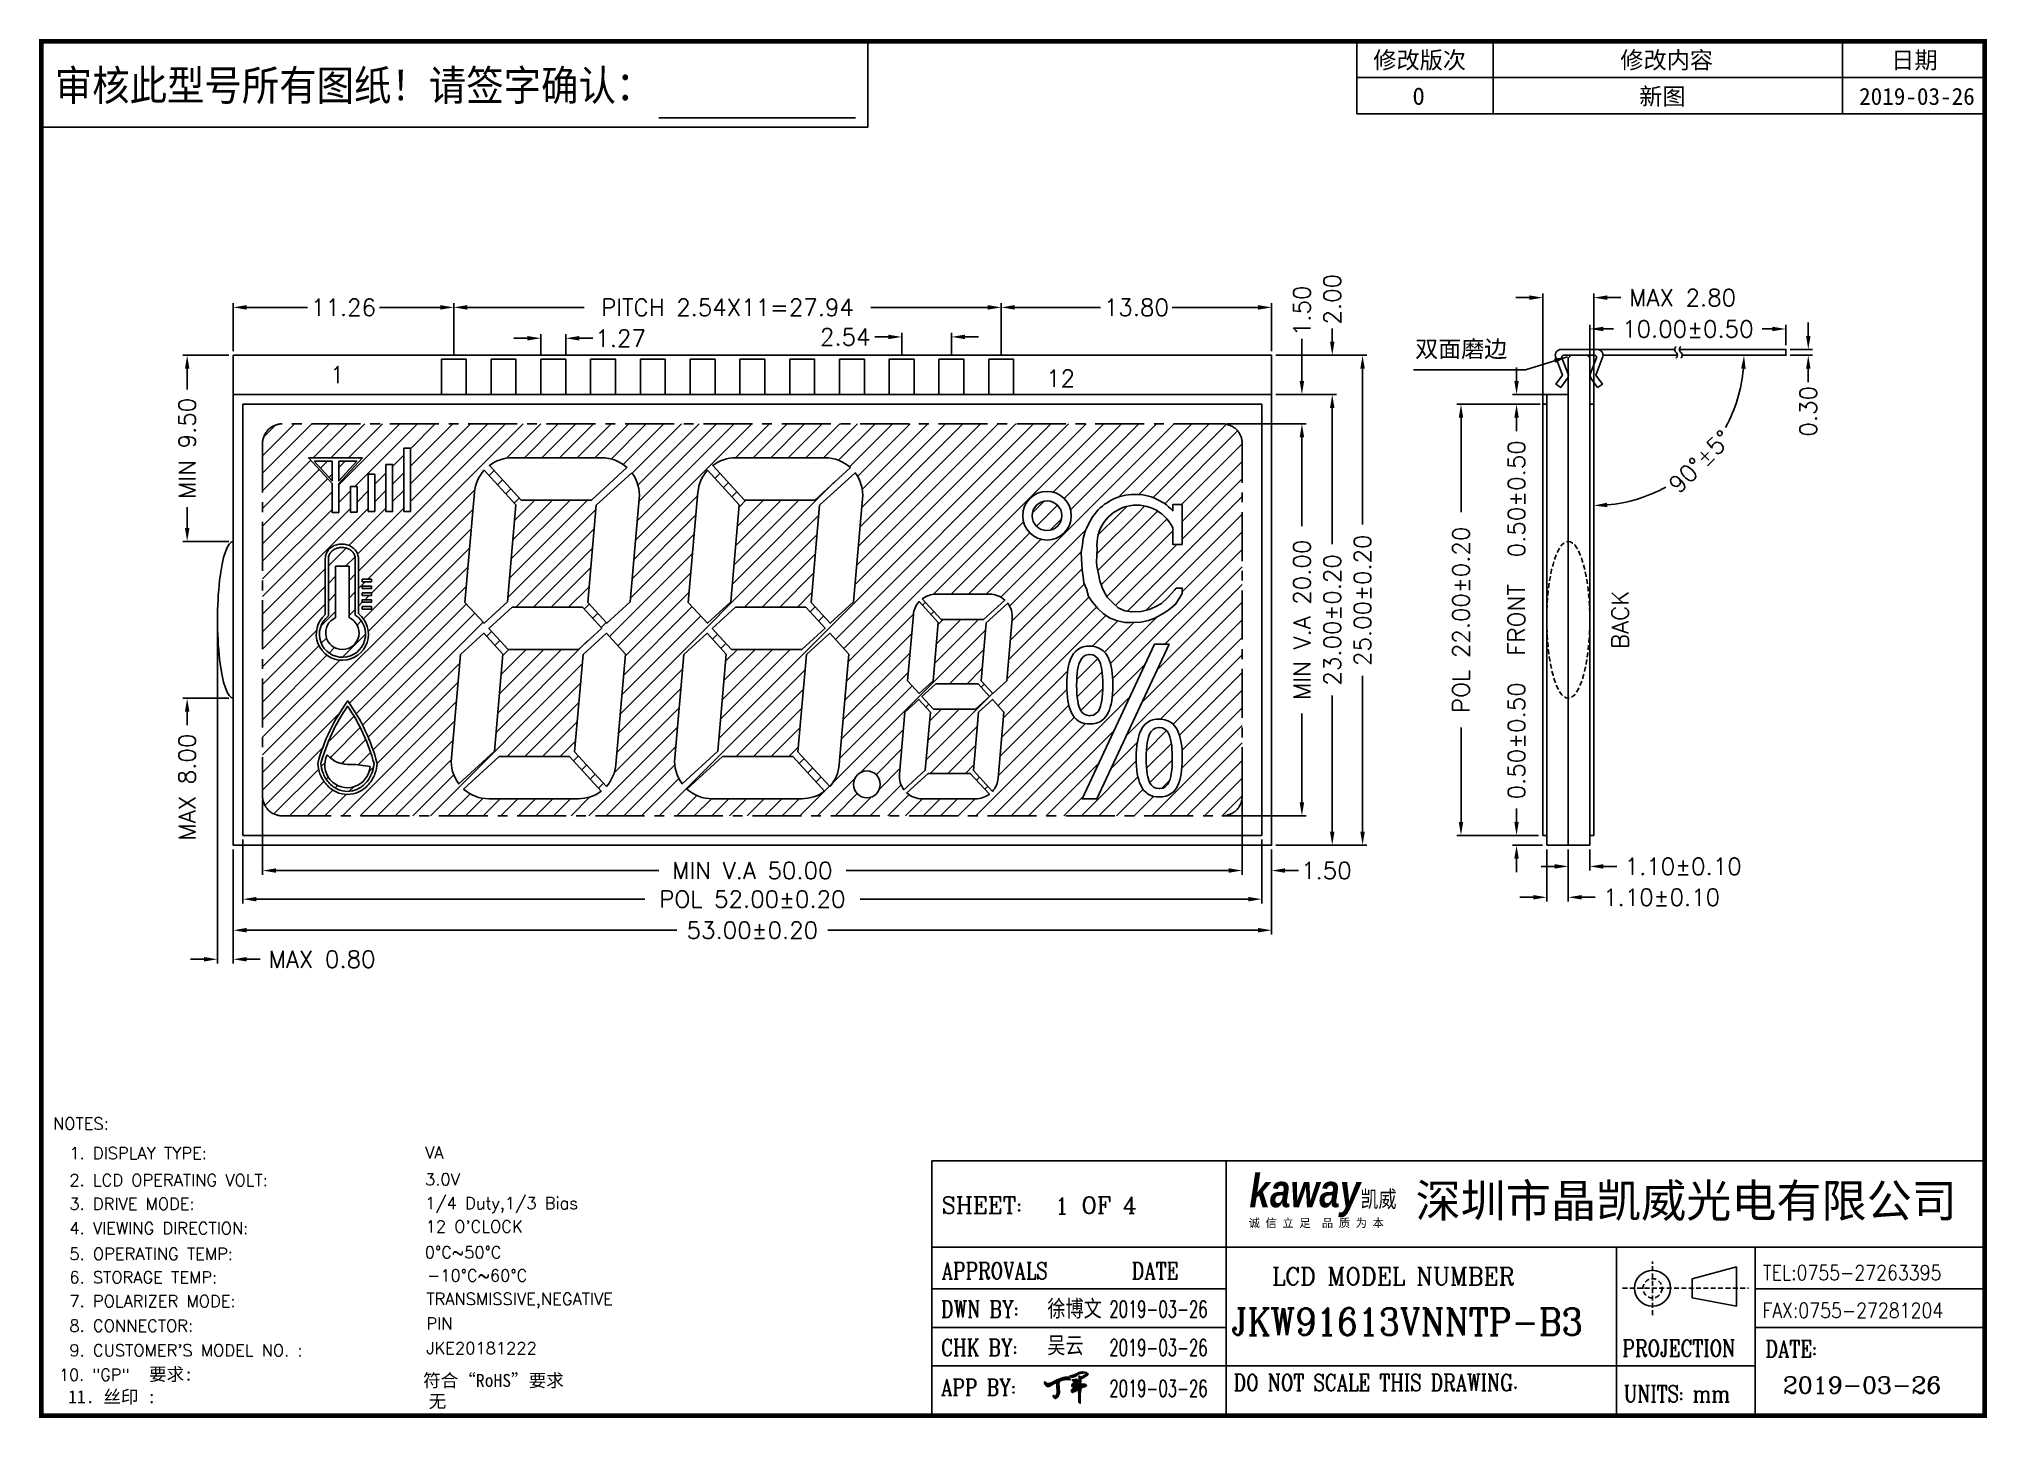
# Model space of a CAD drawing. Header units: millimetres. Extents: x 506 to 944, y -43 to 42.
# Drawn here: x 505.9 to 605.4, y -42.9 to 27.5 of the extents above; entities that cross this region are included whole.
import ezdxf
from ezdxf.enums import TextEntityAlignment as Align

# ---------------------------------------------------------------- set-up
doc = ezdxf.new("R2010")
doc.units = ezdxf.units.MM
for name, pattern in [('CENTER', [2, 1.25, -0.25, 0.25, -0.25]), ('DASHED2', [0.375, 0.25, -0.125]), ('HIDDEN', [0.375, 0.25, -0.125])]:
    doc.linetypes.add(name, pattern=pattern)
for name, color, linetype in [('DIM', 3, 'Continuous'), ('DWG', 7, 'Continuous'), ('SEG', 4, 'Continuous'), ('SPEC', 2, 'Continuous')]:
    doc.layers.add(name, color=color, linetype=linetype)
doc.styles.add('Arial', font='arialbd.ttf')
doc.styles.add('ggg', font='')
doc.styles.add('ROMANC', font='romanc')
doc.styles.add('romans', font='romans.shx')
doc.styles.add('title', font='arial.ttf', dxfattribs={"width": 0.8, "height": 5})
doc.styles.add('公司名', font='')
doc.styles.add('宋体', font='')
doc.styles.add('新宋体', font='')
doc.styles.add('样式 3', font='romanc.shx')
doc.styles.get('ggg').set_extended_font_data('SimSun')
doc.styles.get('公司名').set_extended_font_data('SimSun')
doc.styles.get('宋体').set_extended_font_data('SimSun')
doc.styles.get('新宋体').set_extended_font_data('SimSun')
doc.dimstyles.new('LCDDIM', dxfattribs={"dimtxt": 1.52, "dimasz": 1.216, "dimexe": 0.38, "dimexo": 0.38, "dimgap": 0.304, "dimtad": 0, "dimzin": 0, "dimdsep": 46, "dimtxsty": 'romans', "dimcen": 0.45, "dimclrd": 256, "dimclre": 256, "dimclrt": 256, "dimadec": 0, "dimazin": 3, "dimtfac": 1, "dimtofl": 0, "dimtmove": 0, "dimatfit": 0, "dimfxl": 1, "dimarcsym": 0})

msp = doc.modelspace()

# ---------------------------------------------------------------- texts
at = {"insert": (576.195, -30.918), "char_height": 1.68774, "width": 47.94017, "attachment_point": 1, "style": 'romans'}
msp.add_mtext('{\\fNSimSun|b1|i0|c134|p49;\\C2;深圳市晶凯威光电有限公司}', dxfattribs=at)
at = {"layer": 'DIM', "style": 'Arial'}
msp.add_text('双面磨边', height=0.86, dxfattribs=at).set_placement((578.521, 11.715), align=Align.MIDDLE)
at = {"layer": 'DWG', "style": 'romans'}
for s, p in [('1', (521.157, 10.376)), ('12', (558.073, 10.196))]:
    msp.add_text(s, height=0.86, dxfattribs=at).set_placement(p, align=Align.MIDDLE_CENTER)
at = {"layer": 'SEG', "insert": (567.711, -30.414), "char_height": 1.68887, "attachment_point": 1, "style": 'title'}
msp.add_mtext_dynamic_manual_height_columns('{\\fArial|b1|i1|c238|p34;\\C1;kaway\\fSimSun|b1|i0|c134|p2;\\H0.5x;凯威}', width=40.71579, gutter_width=12.5, heights=[0], dxfattribs=at).dxf.set("width", 9.14265)
at = {"layer": 'SEG', "insert": (567.671, -32.693), "char_height": 0.42222, "attachment_point": 1}
msp.add_mtext_dynamic_manual_height_columns('{\\fSimSun|b1|i0|c134|p2;\\C5;诚 信 立 足\\Ftxt|c134;  \\fSimSun|b1|i0|c134|p2;品 质 为 本}', width=42.85144, gutter_width=12.5, heights=[0], dxfattribs=at).dxf.set("width", 8.57337)
at = {"layer": 'SPEC'}
for s, height, style, p in [('修改版次', 0.8677, 'ggg', (574.034, 26.008)), ('修改内容', 0.8677, 'ggg', (586.642, 26.008)), ('日期', 0.8677, 'ggg', (600.469, 26.008)), ('O', 0.868, 'ggg', (576.053, 24.155)), ('新图', 0.8677, 'ggg', (587.609, 24.155)), ('2019-03-26', 0.8677, 'ggg', (598.831, 24.155)), ('SHEET:', 0.8478, 'ROMANC', (551.999, -32.417)), ('   OF 4', 0.8478, 'ROMANC', (557.238, -32.417)), ('  11. 丝印 :', 0.6591, '公司名', (506.526, -42.099)), ('无', 0.659, '公司名', (525.825, -42.332))]:
    msp.add_text(s, height=height, dxfattribs=dict(at, style=style)).set_placement(p)
for s, height, style, width, p in [('审核此型号所有图纸！请签字确认：', 1.5552, '新宋体', 0.9, (506.74, 24.372)), ('APPROVALS', 0.8478, 'ROMANC', 0.8, (552.004, -35.764)), ('DATE', 0.8478, 'ROMANC', 0.8, (561.709, -35.764)), ('LCD MODEL NUMBER', 0.89856, 'ROMANC', 0.95, (568.876, -36.073)), ('TEL:0755-27263395', 0.76304, 'ROMANC', 0.85, (593.915, -35.815)), ('徐博文', 0.8478, '宋体', 0.8, (557.4, -37.69)), ('DWN BY:', 0.8478, 'ROMANC', 0.8, (551.974, -37.723)), ('2019-03-26', 0.8478, 'ROMANC', 0.65, (560.568, -37.723)), ('FAX:0755-27281204', 0.76304, 'ROMANC', 0.85, (593.896, -37.744)), ('吴云', 0.8478, '宋体', 0.8, (557.4, -39.562)), ('CHK BY:', 0.8478, 'ROMANC', 0.8, (551.974, -39.682)), ('2019-03-26', 0.8478, 'ROMANC', 0.65, (560.568, -39.682)), ('PROJECTION', 0.8478, 'ROMANC', 0.8, (586.753, -39.721)), ('DATE:', 0.8478, 'ROMANC', 0.8, (594.054, -39.747)), ('DO NOT SCALE THIS DRAWING.', 0.84782, 'ROMANC', 0.8, (566.905, -41.472)), ('2019-03-26', 0.8478, 'ROMANC', 1.05, (594.936, -41.597)), ('APP BY:', 0.8478, 'ROMANC', 0.8, (551.974, -41.714)), ('2019-03-26', 0.8478, 'ROMANC', 0.65, (560.568, -41.767)), ('UNITS: mm', 0.8478, 'ROMANC', 0.8, (586.817, -42.043))]:
    msp.add_text(s, height=height, dxfattribs=dict(at, style=style, width=width)).set_placement(p)
at = {"layer": 'SPEC', "color": 2, "style": 'romans'}
for s, p in [('FRONT', (581.339, -2.124)), ('BACK', (586.635, -2.124))]:
    msp.add_text(s, height=0.86, rotation=90, dxfattribs=at).set_placement(p, align=Align.MIDDLE)
at = {"layer": 'SPEC', "color": 1, "style": 'ROMANC'}
msp.add_text('1', height=0.848, dxfattribs=at).set_placement((557.776, -32.459))
at = {"layer": 'SPEC', "color": 4, "style": 'ROMANC', "width": 0.9}
msp.add_text('JKW91613VNNTP-B3', height=1.3824, dxfattribs=at).set_placement((566.802, -38.631))

# ---------------------------------------------------------------- blocks, each defined once
blk = doc.blocks.new('B')
at = {"layer": 'SPEC'}
for s, height, style, p in [('NOTES:', 2.073, '样式 3', (-5.21, 42.81)), ('  1. DISPLAY TYPE:', 2.0727, '样式 3', (-5.21, 37.67)), ('  2. LCD OPERATING VOLT:', 2.0727, '样式 3', (-5.21, 32.99)), ('  3. DRIVE MODE:', 2.0727, '样式 3', (-5.21, 28.86)), ('  4. VIEWING DIRECTION:', 2.0727, '样式 3', (-5.21, 24.63)), ('  5. OPERATING TEMP:', 2.0727, '样式 3', (-5.21, 20.17)), ('  6. STORAGE TEMP:', 2.0727, '样式 3', (-5.21, 16.1)), ('  7. POLARIZER MODE:', 2.0727, '样式 3', (-5.21, 11.97)), ('  8. CONNECTOR:', 2.0727, '样式 3', (-5.21, 7.7)), ("  9. CUSTOMER'S MODEL NO. :", 2.0727, '样式 3', (-5.21, 3.43)), ('  10. "GP"', 2.04, '样式 3', (-6.97, -0.81)), ('要求:', 2.244, '公司名', (11.46, -0.81)), ('符合“RoHS”要求', 2.244, '公司名', (59.09, -1.89))]:
    blk.add_text(s, height=height, dxfattribs=dict(at, style=style)).set_placement(p)
at = {"layer": 'SPEC', "style": '样式 3'}
for tag, p in [('TN', (59.62, 37.5)), ('9.0V', (59.62, 32.82)), ('1/64D,1/9B', (59.62, 28.69)), ('6:00', (59.71, 24.64)), ('0%%DC~50%%DC', (59.57, 20.14)), ('-10%%DC~60%%DC', (59.95, 16.12)), ('TRANSFLECTIVE,POSITIVE', (59.84, 12.04)), ('TAB', (59.84, 7.77)), ('JY0005', (59.84, 3.5))]:
    blk.add_attdef(tag, p, '', height=2.07, dxfattribs=at)
blk = doc.blocks.new('DWG')
at = {"layer": 'DWG'}
for points in [[(8.707, 20.266), (8.707, 17.035), (9.043, 17.035), (9.043, 20.266)], [(6.595, 19.766), (5.397, 18.454), (5.397, 16.985), (5.047, 16.985), (5.047, 18.454), (3.849, 19.766)], [(4.136, 19.6), (5.047, 18.593), (5.047, 19.6)], [(5.397, 19.6), (5.397, 18.593), (6.308, 19.6)], [(6.893, 18.934), (6.893, 17.034), (7.228, 17.034), (7.228, 18.934)], [(7.8, 19.428), (7.8, 17.024), (8.135, 17.024), (8.135, 19.428)], [(5.986, 18.301), (5.986, 17.001), (6.321, 17.001), (6.321, 18.301)], [(6.584, 13.444), (6.584, 13.574), (7.06, 13.574), (7.06, 13.444)], [(6.584, 13.094), (6.584, 13.224), (7.06, 13.224), (7.06, 13.094)], [(6.584, 12.744), (6.584, 12.874), (7.06, 12.874), (7.06, 12.744)], [(6.584, 12.394), (6.584, 12.524), (7.06, 12.524), (7.06, 12.394)], [(6.584, 12.044), (6.584, 12.174), (7.06, 12.174), (7.06, 12.044)], [(17.828, 12.149), (18.808, 11.08), (17.617, 9.989), (14.032, 9.989), (13.052, 11.058), (14.243, 12.149)], [(29.228, 12.149), (30.208, 11.08), (29.017, 9.989), (25.432, 9.989), (24.452, 11.058), (25.643, 12.149)], [(43.39, 10.117), (43.546, 10.149), (43.717, 10.161), (43.851, 10.154), (44.01, 10.127), (44.156, 10.078), (44.29, 10.008), (44.409, 9.918), (44.516, 9.805), (44.607, 9.672), (44.616, 9.657), (44.675, 9.542), (44.726, 9.415), (44.772, 9.274), (44.809, 9.12), (44.84, 8.955), (44.865, 8.777), (44.882, 8.587), (44.892, 8.384), (44.896, 8.168), (44.896, 8.146), (44.892, 7.929), (44.88, 7.728), (44.863, 7.538), (44.838, 7.361), (44.806, 7.197), (44.767, 7.046), (44.723, 6.907), (44.67, 6.781), (44.611, 6.67), (44.543, 6.568), (44.439, 6.451), (44.324, 6.354), (44.194, 6.28), (44.051, 6.227), (43.893, 6.195), (43.722, 6.185), (43.59, 6.19), (43.429, 6.217), (43.283, 6.266), (43.149, 6.334), (43.03, 6.425), (42.924, 6.537), (42.832, 6.67), (42.823, 6.685), (42.766, 6.798), (42.713, 6.926), (42.669, 7.066), (42.63, 7.219), (42.6, 7.383), (42.576, 7.561), (42.559, 7.753), (42.547, 7.957), (42.544, 8.174), (42.544, 8.201), (42.549, 8.414), (42.561, 8.616), (42.578, 8.806), (42.603, 8.982), (42.635, 9.145), (42.674, 9.296), (42.72, 9.435), (42.773, 9.562), (42.832, 9.674), (42.898, 9.776), (43, 9.893), (43.117, 9.99), (43.246, 10.064)], [(47.781, 10.251), (44.088, 2.369), (43.331, 2.369), (47.024, 10.251)], [(43.207, 9.352), (43.164, 9.237), (43.13, 9.104), (43.102, 8.954), (43.08, 8.784), (43.064, 8.596), (43.054, 8.391), (43.051, 8.168), (43.051, 8.148), (43.054, 7.924), (43.064, 7.721), (43.081, 7.534), (43.103, 7.366), (43.132, 7.219), (43.168, 7.088), (43.208, 6.976), (43.229, 6.931), (43.319, 6.79), (43.431, 6.69), (43.563, 6.631), (43.717, 6.61), (43.761, 6.612), (43.91, 6.642), (44.038, 6.714), (44.143, 6.826), (44.226, 6.976), (44.231, 6.985), (44.272, 7.099), (44.305, 7.231), (44.334, 7.38), (44.356, 7.55), (44.372, 7.738), (44.38, 7.943), (44.383, 8.168), (44.383, 8.191), (44.38, 8.413), (44.37, 8.616), (44.355, 8.803), (44.331, 8.969), (44.302, 9.118), (44.268, 9.25), (44.226, 9.362), (44.205, 9.408), (44.116, 9.549), (44.004, 9.649), (43.871, 9.708), (43.717, 9.728), (43.676, 9.727), (43.527, 9.696), (43.402, 9.625), (43.295, 9.515), (43.21, 9.362)], [(38.021, 8.237), (38.609, 7.596), (37.894, 6.941), (35.743, 6.941), (35.156, 7.582), (35.87, 8.237)], [(46.096, 4.69), (46.108, 4.892), (46.125, 5.082), (46.15, 5.258), (46.182, 5.421), (46.221, 5.572), (46.267, 5.711), (46.32, 5.838), (46.379, 5.95), (46.445, 6.052), (46.547, 6.169), (46.664, 6.266), (46.793, 6.34), (46.937, 6.393), (47.093, 6.425), (47.264, 6.437), (47.398, 6.43), (47.558, 6.403), (47.703, 6.354), (47.837, 6.284), (47.956, 6.194), (48.063, 6.081), (48.154, 5.949), (48.163, 5.933), (48.222, 5.818), (48.273, 5.691), (48.319, 5.55), (48.356, 5.396), (48.387, 5.231), (48.412, 5.053), (48.429, 4.863), (48.439, 4.66), (48.443, 4.444), (48.443, 4.422), (48.439, 4.205), (48.427, 4.004), (48.41, 3.814), (48.385, 3.637), (48.353, 3.473), (48.314, 3.322), (48.27, 3.183), (48.217, 3.057), (48.158, 2.946), (48.09, 2.844), (47.987, 2.727), (47.871, 2.63), (47.741, 2.556), (47.598, 2.503), (47.441, 2.471), (47.269, 2.461), (47.137, 2.466), (46.976, 2.493), (46.83, 2.542), (46.696, 2.61), (46.578, 2.701), (46.471, 2.813), (46.379, 2.946), (46.371, 2.961), (46.313, 3.074), (46.26, 3.202), (46.216, 3.342), (46.177, 3.495), (46.147, 3.659), (46.123, 3.837), (46.106, 4.029), (46.094, 4.233), (46.091, 4.45), (46.091, 4.477)], [(46.754, 5.628), (46.711, 5.513), (46.678, 5.38), (46.649, 5.23), (46.627, 5.06), (46.611, 4.872), (46.601, 4.667), (46.598, 4.444), (46.598, 4.424), (46.601, 4.2), (46.611, 3.997), (46.628, 3.81), (46.65, 3.642), (46.679, 3.495), (46.715, 3.364), (46.756, 3.252), (46.776, 3.207), (46.866, 3.066), (46.978, 2.966), (47.11, 2.907), (47.264, 2.886), (47.308, 2.888), (47.458, 2.918), (47.585, 2.99), (47.69, 3.102), (47.773, 3.252), (47.778, 3.261), (47.819, 3.375), (47.853, 3.507), (47.881, 3.656), (47.904, 3.826), (47.919, 4.014), (47.927, 4.219), (47.931, 4.444), (47.931, 4.467), (47.927, 4.689), (47.917, 4.892), (47.902, 5.079), (47.878, 5.245), (47.849, 5.394), (47.815, 5.526), (47.773, 5.638), (47.753, 5.684), (47.663, 5.825), (47.551, 5.925), (47.419, 5.984), (47.264, 6.004), (47.224, 6.003), (47.074, 5.972), (46.949, 5.901), (46.842, 5.791), (46.757, 5.638)]]:
    blk.add_lwpolyline(points, close=True, dxfattribs=at)
for points in [[(14.433, 17.366), (14, 12.415), (12.809, 11.323), (11.83, 12.392), (12.322, 18.016, -0.163401), (12.81, 19.137)], [(18.812, 19.769, -0.185883), (20.1, 19.273), (18.284, 17.609), (14.699, 17.609), (13.076, 19.38, -0.163401), (14.235, 19.769)], [(20.343, 19.008), (18.527, 17.344), (18.094, 12.392), (19.073, 11.323), (20.264, 12.415), (20.725, 17.682, 0.185883)], [(25.833, 17.366), (25.4, 12.415), (24.209, 11.323), (23.23, 12.392), (23.722, 18.016, -0.163401), (24.21, 19.137)], [(25.635, 19.769, 0.163401), (24.476, 19.38), (26.099, 17.609), (29.684, 17.609), (31.5, 19.273, 0.185883), (30.212, 19.769)], [(29.927, 17.344), (29.494, 12.392), (30.473, 11.323), (31.664, 12.415), (32.125, 17.682, 0.185883), (31.743, 19.008)], [(43.343, 15.329), (43.385, 15.651), (43.481, 16.017), (43.639, 16.347), (43.867, 16.763, -0.481546), (47.959, 17.061), (47.959, 17.38), (48.428, 17.38), (48.428, 15.35), (47.956, 15.35), (47.956, 16.193, 0.840947), (44.097, 15.127), (44.066, 14.449), (44.086, 14.238), (44.165, 13.848), (44.231, 13.486), (44.352, 13.155), (44.478, 12.901), (44.61, 12.665), (44.889, 12.362), (45.176, 12.108), (45.504, 11.958), (45.871, 11.904), (45.878, 11.904), (46.343, 11.924), (46.744, 12.035), (47.051, 12.168), (47.379, 12.338), (47.689, 12.62), (48.052, 13.007), (48.137, 13.122), (48.439, 13.122), (48.439, 12.84), (48.322, 12.636), (48.1, 12.296), (47.847, 12.085), (47.545, 11.878), (47.042, 11.589), (46.719, 11.458), (46.326, 11.379), (45.83, 11.356), (45.525, 11.359), (45.134, 11.445), (44.764, 11.579), (44.429, 11.8), (44.134, 12.075), (43.863, 12.394), (43.655, 12.697), (43.545, 13.074), (43.411, 13.395), (43.383, 13.718), (43.327, 14.054), (43.32, 14.361), (43.294, 14.572), (43.284, 14.947)], [(5.808, 15.333), (5.744, 15.348), (5.679, 15.359), (5.613, 15.366), (5.547, 15.368), (5.48, 15.366), (5.414, 15.359), (5.349, 15.348), (5.286, 15.333), (5.223, 15.313), (5.163, 15.289), (5.105, 15.26), (5.05, 15.229), (4.998, 15.193), (4.949, 15.154), (4.904, 15.112), (4.863, 15.067), (4.827, 15.019), (4.794, 14.969), (4.766, 14.916), (4.743, 14.862), (4.725, 14.807), (4.712, 14.751), (4.705, 14.694), (4.702, 14.636), (4.702, 11.776, 2.796157), (6.391, 11.818), (6.391, 14.636), (6.389, 14.694), (6.381, 14.751), (6.368, 14.807), (6.35, 14.862), (6.327, 14.916), (6.299, 14.969), (6.267, 15.019), (6.23, 15.067), (6.189, 15.112), (6.144, 15.154), (6.095, 15.193), (6.043, 15.229), (5.988, 15.26), (5.93, 15.289), (5.87, 15.313)], [(6.229, 14.68), (6.223, 14.723), (6.213, 14.765), (6.198, 14.807), (6.18, 14.848), (6.158, 14.887), (6.132, 14.925), (6.102, 14.962), (6.069, 14.996), (6.033, 15.029), (5.993, 15.059), (5.951, 15.086), (5.906, 15.111), (5.859, 15.132), (5.81, 15.151), (5.76, 15.166), (5.708, 15.178), (5.654, 15.187), (5.601, 15.192), (5.547, 15.194), (5.492, 15.192), (5.439, 15.187), (5.386, 15.178), (5.334, 15.166), (5.283, 15.151), (5.234, 15.132), (5.187, 15.111), (5.142, 15.086), (5.1, 15.059), (5.06, 15.029), (5.024, 14.996), (4.991, 14.962), (4.961, 14.925), (4.935, 14.887), (4.913, 14.848), (4.895, 14.807), (4.881, 14.765), (4.87, 14.723), (4.864, 14.68), (4.862, 14.636), (4.862, 11.701, 3.11494), (6.231, 11.747), (6.231, 14.636)], [(5.228, 14.237), (5.228, 11.612, 4.764749), (5.912, 11.614), (5.912, 14.237)], [(35.984, 11.367), (35.724, 8.396), (35.01, 7.742), (34.422, 8.383), (34.717, 11.758, -0.163401), (35.01, 12.43)], [(35.17, 12.576, -0.163401), (35.865, 12.809), (38.611, 12.809, -0.185883), (39.384, 12.512), (38.294, 11.513), (36.143, 11.513)], [(38.44, 11.354), (38.18, 8.383), (38.768, 7.742), (39.482, 8.396), (39.759, 11.557, 0.185883), (39.53, 12.352)], [(11.596, 9.724), (11.135, 4.456, 0.185883), (11.517, 3.13), (13.333, 4.795), (13.766, 9.746), (12.787, 10.815)], [(20.03, 9.746), (19.538, 4.122, -0.163401), (19.05, 3.001), (17.427, 4.772), (17.86, 9.724), (19.051, 10.815)], [(22.996, 9.724), (22.535, 4.456, 0.185883), (22.917, 3.13), (24.733, 4.795), (25.166, 9.746), (24.187, 10.815)], [(31.43, 9.746), (30.938, 4.122, -0.163401), (30.45, 3.001), (28.827, 4.772), (29.26, 9.724), (30.451, 10.815)], [(4.757, 3.098, 0.102788), (5.26, 2.718, 0.224514), (6.406, 2.718, 0.102788), (6.909, 3.098, 0.093096), (7.234, 3.649, 0.068991), (7.347, 4.176, 0.092319), (5.844, 7.366, 0.092064), (4.319, 4.177, 0.069032), (4.431, 3.649, 0.093096)], [(4.874, 3.201, 0.102788), (5.327, 2.86, 0.224514), (6.339, 2.86, 0.102788), (6.791, 3.201, 0.093096), (7.087, 3.702, 0.065474), (7.189, 4.162, 0.085736), (5.842, 7.096, 0.08553), (4.477, 4.162, 0.065361), (4.578, 3.702, 0.093096)], [(34.005, 3.622, 0.185883), (34.235, 2.826), (35.324, 3.824), (35.584, 6.795), (34.996, 7.437), (34.282, 6.782)], [(39.047, 3.421, -0.163401), (38.754, 2.748), (37.78, 3.811), (38.04, 6.782), (38.755, 7.437), (39.342, 6.795)], [(4.804, 4.616, 1.223933), (6.985, 4.008, 0.053406), (6.015, 4.122, -0.245688)], [(13.577, 4.529), (11.76, 2.865, 0.185883), (13.048, 2.369), (17.626, 2.369, 0.163401), (18.784, 2.758), (17.162, 4.529)], [(24.977, 4.529), (23.16, 2.865, 0.185883), (24.448, 2.369), (29.026, 2.369, 0.163401), (30.184, 2.758), (28.562, 4.529)], [(35.47, 3.665), (34.38, 2.667, 0.185883), (35.153, 2.369), (37.9, 2.369, 0.163401), (38.595, 2.603), (37.621, 3.665)]]:
    blk.add_lwpolyline(points, format="xyb", close=True, dxfattribs=at)
for centre, radius in [((41.538, 16.814), 1.24), ((41.538, 16.814), 0.758), ((32.343, 3.105), 0.684)]:
    blk.add_circle(centre, radius, dxfattribs=at)
blk = doc.blocks.new('*D47')
at = {"layer": 'Defpoints', "color": 0}
for p in [(515.844, 13.821), (515.844, 11.376), (527.104, 11.176)]:
    blk.add_point(p, dxfattribs=at)
at = {"layer": 'DIM', "lineweight": -2}
for p, q in [((515.844, 11.591), (515.844, 14.036)), ((527.104, 11.391), (527.104, 14.036)), ((516.532, 13.821), (519.644, 13.821)), ((526.416, 13.821), (523.305, 13.821))]:
    blk.add_line(p, q, dxfattribs=at)
at = {"layer": 'DIM'}
for points in [[(516.532, 13.936), (516.532, 13.706), (515.844, 13.821)], [(526.416, 13.936), (526.416, 13.706), (527.104, 13.821)]]:
    blk.add_solid(points, dxfattribs=at)
at = {"layer": 'DIM', "insert": (521.474, 13.821), "char_height": 0.86, "attachment_point": 5, "style": 'romans'}
blk.add_mtext('11.26', dxfattribs=at)
blk = doc.blocks.new('*D48')
at = {"layer": 'Defpoints', "color": 0}
for p in [(515.044, -2.124), (515.844, -13.624), (515.044, -19.445)]:
    blk.add_point(p, dxfattribs=at)
at = {"layer": 'DIM', "lineweight": -2}
for p, q in [((515.044, -2.339), (515.044, -19.66)), ((515.844, -13.839), (515.844, -19.66)), ((514.356, -19.445), (513.668, -19.445)), ((516.532, -19.445), (517.22, -19.445))]:
    blk.add_line(p, q, dxfattribs=at)
at = {"layer": 'DIM'}
for points in [[(514.356, -19.331), (514.356, -19.56), (515.044, -19.445)], [(516.532, -19.331), (516.532, -19.56), (515.844, -19.445)]]:
    blk.add_solid(points, dxfattribs=at)
at = {"layer": 'DIM', "insert": (520.382, -19.445), "char_height": 0.86, "attachment_point": 5, "style": 'romans'}
blk.add_mtext('MAX 0.80', dxfattribs=at)
blk = doc.blocks.new('*D49')
at = {"layer": 'Defpoints', "color": 0}
for p in [(513.496, 11.376), (515.844, 11.376), (515.844, 1.876)]:
    blk.add_point(p, dxfattribs=at)
at = {"layer": 'DIM', "lineweight": -2}
for p, q in [((515.629, 11.376), (513.281, 11.376)), ((513.496, 10.688), (513.496, 9.624)), ((513.496, 2.564), (513.496, 3.629)), ((515.629, 1.876), (513.281, 1.876))]:
    blk.add_line(p, q, dxfattribs=at)
at = {"layer": 'DIM'}
for points in [[(513.382, 10.688), (513.611, 10.688), (513.496, 11.376)], [(513.382, 2.564), (513.611, 2.564), (513.496, 1.876)]]:
    blk.add_solid(points, dxfattribs=at)
at = {"layer": 'DIM', "insert": (513.496, 6.626), "char_height": 0.86, "attachment_point": 5, "rotation": 90, "style": 'romans'}
blk.add_mtext('MIN 9.50', dxfattribs=at)
blk = doc.blocks.new('*D50')
at = {"layer": 'Defpoints', "color": 0}
for p in [(515.844, 1.876), (513.496, -6.124), (515.844, -6.124)]:
    blk.add_point(p, dxfattribs=at)
at = {"layer": 'DIM', "lineweight": -2}
for p, q in [((513.496, 2.564), (513.496, 3.252)), ((515.629, 1.876), (513.281, 1.876)), ((515.629, -6.124), (513.281, -6.124)), ((513.496, -6.812), (513.496, -7.5))]:
    blk.add_line(p, q, dxfattribs=at)
at = {"layer": 'DIM'}
for points in [[(513.382, 2.564), (513.611, 2.564), (513.496, 1.876)], [(513.382, -6.812), (513.611, -6.812), (513.496, -6.124)]]:
    blk.add_solid(points, dxfattribs=at)
at = {"layer": 'DIM', "insert": (513.496, -10.661), "char_height": 0.86, "attachment_point": 5, "rotation": 90, "style": 'romans'}
blk.add_mtext('MAX 8.00', dxfattribs=at)
blk = doc.blocks.new('*D51')
at = {"layer": 'Defpoints', "color": 0}
for p in [(567.344, -11.124), (568.844, -13.624), (568.844, -14.918)]:
    blk.add_point(p, dxfattribs=at)
at = {"layer": 'DIM', "lineweight": -2}
for p, q in [((567.344, -11.339), (567.344, -15.133)), ((568.844, -13.839), (568.844, -15.133)), ((566.656, -14.918), (565.968, -14.918)), ((569.532, -14.918), (570.22, -14.918))]:
    blk.add_line(p, q, dxfattribs=at)
at = {"layer": 'DIM'}
for points in [[(566.656, -14.803), (566.656, -15.032), (567.344, -14.918)], [(569.532, -14.803), (569.532, -15.032), (568.844, -14.918)]]:
    blk.add_solid(points, dxfattribs=at)
at = {"layer": 'DIM', "insert": (571.641, -14.918), "char_height": 0.86, "attachment_point": 5, "style": 'romans'}
blk.add_mtext('1.50', dxfattribs=at)
blk = doc.blocks.new('*D52')
at = {"layer": 'Defpoints', "color": 0}
for p in [(568.844, 9.376), (570.392, 9.376), (566.344, 7.876)]:
    blk.add_point(p, dxfattribs=at)
at = {"layer": 'DIM', "lineweight": -2}
for p, q in [((570.392, 10.064), (570.392, 12.219)), ((569.059, 9.376), (570.607, 9.376)), ((566.559, 7.876), (570.607, 7.876)), ((570.392, 7.188), (570.392, 6.5))]:
    blk.add_line(p, q, dxfattribs=at)
at = {"layer": 'DIM'}
for points in [[(570.278, 10.064), (570.507, 10.064), (570.392, 9.376)], [(570.278, 7.188), (570.507, 7.188), (570.392, 7.876)]]:
    blk.add_solid(points, dxfattribs=at)
at = {"layer": 'DIM', "insert": (570.392, 13.64), "char_height": 0.86, "attachment_point": 5, "rotation": 90, "style": 'romans'}
blk.add_mtext('1.50', dxfattribs=at)
blk = doc.blocks.new('*D53')
at = {"layer": 'Defpoints', "color": 0}
for p in [(566.344, 7.876), (566.085, -12.124), (570.392, -12.124)]:
    blk.add_point(p, dxfattribs=at)
at = {"layer": 'DIM', "lineweight": -2}
for p, q in [((566.559, 7.876), (570.607, 7.876)), ((570.392, 7.188), (570.392, 2.655)), ((570.392, -11.436), (570.392, -6.903)), ((566.3, -12.124), (570.607, -12.124))]:
    blk.add_line(p, q, dxfattribs=at)
at = {"layer": 'DIM'}
for points in [[(570.278, 7.188), (570.507, 7.188), (570.392, 7.876)], [(570.278, -11.436), (570.507, -11.436), (570.392, -12.124)]]:
    blk.add_solid(points, dxfattribs=at)
at = {"layer": 'DIM', "insert": (570.392, -2.124), "char_height": 0.86, "attachment_point": 5, "rotation": 90, "style": 'romans'}
blk.add_mtext('MIN V.A 20.00', dxfattribs=at)
blk = doc.blocks.new('*D54')
at = {"layer": 'Defpoints', "color": 0}
for p in [(568.844, 9.376), (568.844, -13.624), (571.94, -13.624)]:
    blk.add_point(p, dxfattribs=at)
at = {"layer": 'DIM', "lineweight": -2}
for p, q in [((569.059, 9.376), (572.155, 9.376)), ((571.94, 8.688), (571.94, 1.734)), ((571.94, -12.936), (571.94, -5.981)), ((569.059, -13.624), (572.155, -13.624))]:
    blk.add_line(p, q, dxfattribs=at)
at = {"layer": 'DIM'}
for points in [[(571.826, 8.688), (572.055, 8.688), (571.94, 9.376)], [(571.826, -12.936), (572.055, -12.936), (571.94, -13.624)]]:
    blk.add_solid(points, dxfattribs=at)
at = {"layer": 'DIM', "insert": (571.94, -2.124), "char_height": 0.86, "attachment_point": 5, "rotation": 90, "style": 'romans'}
blk.add_mtext('23.00%%P0.20', dxfattribs=at)
blk = doc.blocks.new('*D55')
at = {"layer": 'Defpoints', "color": 0}
for p in [(568.844, 11.376), (568.844, -13.624), (573.488, -13.624)]:
    blk.add_point(p, dxfattribs=at)
at = {"layer": 'DIM', "lineweight": -2}
for p, q in [((569.059, 11.376), (573.703, 11.376)), ((573.488, 10.688), (573.488, 2.734)), ((573.488, -12.936), (573.488, -4.981)), ((569.059, -13.624), (573.703, -13.624))]:
    blk.add_line(p, q, dxfattribs=at)
at = {"layer": 'DIM'}
for points in [[(573.374, 10.688), (573.603, 10.688), (573.488, 11.376)], [(573.374, -12.936), (573.603, -12.936), (573.488, -13.624)]]:
    blk.add_solid(points, dxfattribs=at)
at = {"layer": 'DIM', "insert": (573.488, -1.124), "char_height": 0.86, "attachment_point": 5, "rotation": 90, "style": 'romans'}
blk.add_mtext('25.00%%P0.20', dxfattribs=at)
blk = doc.blocks.new('*D56')
at = {"layer": 'Defpoints', "color": 0}
for p in [(555.044, 13.821), (527.104, 11.176), (555.044, 11.176)]:
    blk.add_point(p, dxfattribs=at)
at = {"layer": 'DIM', "lineweight": -2}
for p, q in [((527.104, 11.391), (527.104, 14.036)), ((555.044, 11.391), (555.044, 14.036)), ((527.792, 13.821), (533.756, 13.821)), ((554.356, 13.821), (548.392, 13.821))]:
    blk.add_line(p, q, dxfattribs=at)
at = {"layer": 'DIM'}
for points in [[(527.792, 13.936), (527.792, 13.706), (527.104, 13.821)], [(554.356, 13.936), (554.356, 13.706), (555.044, 13.821)]]:
    blk.add_solid(points, dxfattribs=at)
at = {"layer": 'DIM', "insert": (541.074, 13.821), "char_height": 0.86, "attachment_point": 5, "style": 'romans'}
blk.add_mtext('PITCH 2.54X11=27.94', dxfattribs=at)
blk = doc.blocks.new('*D57')
at = {"layer": 'Defpoints', "color": 0}
for p in [(549.964, 12.313), (549.964, 11.176), (552.504, 11.176)]:
    blk.add_point(p, dxfattribs=at)
at = {"layer": 'DIM', "lineweight": -2}
for p, q in [((549.276, 12.313), (548.588, 12.313)), ((549.964, 11.391), (549.964, 12.528)), ((552.504, 11.391), (552.504, 12.528)), ((553.192, 12.313), (553.88, 12.313))]:
    blk.add_line(p, q, dxfattribs=at)
at = {"layer": 'DIM'}
for points in [[(549.276, 12.428), (549.276, 12.199), (549.964, 12.313)], [(553.192, 12.428), (553.192, 12.199), (552.504, 12.313)]]:
    blk.add_solid(points, dxfattribs=at)
at = {"layer": 'DIM', "insert": (547.085, 12.313), "char_height": 0.86, "attachment_point": 5, "style": 'romans'}
blk.add_mtext('2.54', dxfattribs=at)
blk = doc.blocks.new('*D58')
at = {"layer": 'Defpoints', "color": 0}
for p in [(532.819, 12.246), (531.549, 11.176), (532.819, 11.176)]:
    blk.add_point(p, dxfattribs=at)
at = {"layer": 'DIM', "lineweight": -2}
for p, q in [((530.861, 12.246), (530.173, 12.246)), ((531.549, 11.391), (531.549, 12.461)), ((532.819, 11.391), (532.819, 12.461)), ((533.507, 12.246), (534.195, 12.246))]:
    blk.add_line(p, q, dxfattribs=at)
at = {"layer": 'DIM'}
for points in [[(530.861, 12.36), (530.861, 12.131), (531.549, 12.246)], [(533.507, 12.36), (533.507, 12.131), (532.819, 12.246)]]:
    blk.add_solid(points, dxfattribs=at)
at = {"layer": 'DIM', "insert": (535.616, 12.246), "char_height": 0.86, "attachment_point": 5, "style": 'romans'}
blk.add_mtext('1.27', dxfattribs=at)
blk = doc.blocks.new('*D59')
at = {"layer": 'Defpoints', "color": 0}
for p in [(517.344, -11.124), (567.344, -11.124), (567.344, -14.918)]:
    blk.add_point(p, dxfattribs=at)
at = {"layer": 'DIM', "lineweight": -2}
for p, q in [((517.344, -11.339), (517.344, -15.133)), ((567.344, -11.339), (567.344, -15.133)), ((518.032, -14.918), (537.565, -14.918)), ((566.656, -14.918), (547.123, -14.918))]:
    blk.add_line(p, q, dxfattribs=at)
at = {"layer": 'DIM'}
for points in [[(518.032, -14.803), (518.032, -15.032), (517.344, -14.918)], [(566.656, -14.803), (566.656, -15.032), (567.344, -14.918)]]:
    blk.add_solid(points, dxfattribs=at)
at = {"layer": 'DIM', "insert": (542.344, -14.918), "char_height": 0.86, "attachment_point": 5, "style": 'romans'}
blk.add_mtext('MIN V.A 50.00', dxfattribs=at)
blk = doc.blocks.new('*D60')
at = {"layer": 'Defpoints', "color": 0}
for p in [(515.844, -13.624), (568.844, -13.624), (568.844, -17.963)]:
    blk.add_point(p, dxfattribs=at)
at = {"layer": 'DIM', "lineweight": -2}
for p, q in [((515.844, -13.839), (515.844, -18.178)), ((568.844, -13.839), (568.844, -18.178)), ((516.532, -17.963), (538.487, -17.963)), ((568.156, -17.963), (546.202, -17.963))]:
    blk.add_line(p, q, dxfattribs=at)
at = {"layer": 'DIM'}
for points in [[(516.532, -17.848), (516.532, -18.077), (515.844, -17.963)], [(568.156, -17.848), (568.156, -18.077), (568.844, -17.963)]]:
    blk.add_solid(points, dxfattribs=at)
at = {"layer": 'DIM', "insert": (542.344, -17.963), "char_height": 0.86, "attachment_point": 5, "style": 'romans'}
blk.add_mtext('53.00%%P0.20', dxfattribs=at)
blk = doc.blocks.new('*D61')
at = {"layer": 'Defpoints', "color": 0}
for p in [(568.844, 13.821), (555.044, 11.176), (568.844, 11.376)]:
    blk.add_point(p, dxfattribs=at)
at = {"layer": 'DIM', "lineweight": -2}
for p, q in [((555.044, 11.391), (555.044, 14.036)), ((568.844, 11.591), (568.844, 14.036)), ((555.732, 13.821), (560.114, 13.821)), ((568.156, 13.821), (563.775, 13.821))]:
    blk.add_line(p, q, dxfattribs=at)
at = {"layer": 'DIM'}
for points in [[(555.732, 13.936), (555.732, 13.706), (555.044, 13.821)], [(568.156, 13.936), (568.156, 13.706), (568.844, 13.821)]]:
    blk.add_solid(points, dxfattribs=at)
at = {"layer": 'DIM', "insert": (561.944, 13.821), "char_height": 0.86, "attachment_point": 5, "style": 'romans'}
blk.add_mtext('13.80', dxfattribs=at)
blk = doc.blocks.new('*D62')
at = {"layer": 'Defpoints', "color": 0}
for p in [(568.844, 11.376), (571.94, 11.376), (568.844, 9.376)]:
    blk.add_point(p, dxfattribs=at)
at = {"layer": 'DIM', "lineweight": -2}
for p, q in [((571.94, 12.064), (571.94, 12.752)), ((569.059, 11.376), (572.155, 11.376)), ((569.059, 9.376), (572.155, 9.376)), ((571.94, 8.688), (571.94, 8))]:
    blk.add_line(p, q, dxfattribs=at)
at = {"layer": 'DIM'}
for points in [[(571.826, 12.064), (572.055, 12.064), (571.94, 11.376)], [(571.826, 8.688), (572.055, 8.688), (571.94, 9.376)]]:
    blk.add_solid(points, dxfattribs=at)
at = {"layer": 'DIM', "insert": (571.94, 14.235), "char_height": 0.86, "attachment_point": 5, "rotation": 90, "style": 'romans'}
blk.add_mtext('2.00', dxfattribs=at)
blk = doc.blocks.new('*D63')
at = {"layer": 'Defpoints', "color": 0}
for p in [(516.344, -13.124), (568.344, -13.124), (568.344, -16.378)]:
    blk.add_point(p, dxfattribs=at)
at = {"layer": 'DIM', "lineweight": -2}
for p, q in [((516.344, -13.339), (516.344, -16.593)), ((568.344, -13.339), (568.344, -16.593)), ((517.032, -16.378), (536.848, -16.378)), ((567.656, -16.378), (547.84, -16.378))]:
    blk.add_line(p, q, dxfattribs=at)
at = {"layer": 'DIM'}
for points in [[(517.032, -16.264), (517.032, -16.493), (516.344, -16.378)], [(567.656, -16.264), (567.656, -16.493), (568.344, -16.378)]]:
    blk.add_solid(points, dxfattribs=at)
at = {"layer": 'DIM', "insert": (542.344, -16.378), "char_height": 0.86, "attachment_point": 5, "style": 'romans'}
blk.add_mtext('POL 52.00%%P0.20', dxfattribs=at)
blk = doc.blocks.new('*D68')
at = {"layer": 'Defpoints', "color": 0}
for p in [(582.762, 8.876), (578.512, -13.124), (582.687, -13.124)]:
    blk.add_point(p, dxfattribs=at)
at = {"layer": 'DIM', "lineweight": -2}
for p, q in [((582.547, 8.876), (578.297, 8.876)), ((578.512, 8.188), (578.512, 3.372)), ((578.512, -12.436), (578.512, -7.619)), ((582.472, -13.124), (578.297, -13.124))]:
    blk.add_line(p, q, dxfattribs=at)
at = {"layer": 'DIM'}
for points in [[(578.397, 8.188), (578.627, 8.188), (578.512, 8.876)], [(578.397, -12.436), (578.627, -12.436), (578.512, -13.124)]]:
    blk.add_solid(points, dxfattribs=at)
at = {"layer": 'DIM', "insert": (578.512, -2.124), "char_height": 0.86, "attachment_point": 5, "rotation": 90, "style": 'romans'}
blk.add_mtext('POL 22.00%%P0.20', dxfattribs=at)
blk = doc.blocks.new('*D69')
at = {"layer": 'Defpoints', "color": 0}
for p in [(585.287, 14.319), (582.687, 8.682), (585.287, 8.672)]:
    blk.add_point(p, dxfattribs=at)
at = {"layer": 'DIM', "lineweight": -2}
for p, q in [((581.999, 14.319), (581.311, 14.319)), ((582.687, 8.897), (582.687, 14.534)), ((585.287, 8.887), (585.287, 14.534)), ((585.975, 14.319), (586.663, 14.319))]:
    blk.add_line(p, q, dxfattribs=at)
at = {"layer": 'DIM'}
for points in [[(581.999, 14.433), (581.999, 14.204), (582.687, 14.319)], [(585.975, 14.433), (585.975, 14.204), (585.287, 14.319)]]:
    blk.add_solid(points, dxfattribs=at)
at = {"layer": 'DIM', "insert": (589.825, 14.319), "char_height": 0.86, "attachment_point": 5, "style": 'romans'}
blk.add_mtext('MAX 2.80', dxfattribs=at)
blk = doc.blocks.new('*D80')
at = {"layer": 'Defpoints', "color": 0}
for p in [(589.797, 11.376), (595.094, 11.376), (585.287, 8.876), (589.121, 4.735), (585.287, -13.124)]:
    blk.add_point(p, dxfattribs=at)
at = {"layer": 'DIM', "lineweight": -2}
for start, end in [(331.34539, 354.85799), (275.14201, 298.65461)]:
    blk.add_arc((585.287, 11.376), 7.669, start, end, dxfattribs=at)
at = {"layer": 'DIM'}
for points in [[(592.81, 10.694), (593.04, 10.684), (592.956, 11.376)], [(585.98, 3.624), (585.969, 3.853), (585.287, 3.708)]]:
    blk.add_solid(points, dxfattribs=at)
at = {"layer": 'DIM', "insert": (590.71, 5.954), "char_height": 0.86, "attachment_point": 5, "rotation": 45, "style": 'romans'}
blk.add_mtext('90°%%P5%%D', dxfattribs=at)
blk = doc.blocks.new('*D81')
at = {"layer": 'Defpoints', "color": 0}
for p in [(595.094, 11.676), (595.094, 11.376), (596.237, 11.376)]:
    blk.add_point(p, dxfattribs=at)
at = {"layer": 'DIM', "lineweight": -2}
for p, q in [((596.237, 12.364), (596.237, 13.052)), ((595.309, 11.676), (596.452, 11.676)), ((595.309, 11.376), (596.452, 11.376)), ((596.237, 10.688), (596.237, 10))]:
    blk.add_line(p, q, dxfattribs=at)
at = {"layer": 'DIM'}
for points in [[(596.123, 12.364), (596.352, 12.364), (596.237, 11.676)], [(596.123, 10.688), (596.352, 10.688), (596.237, 11.376)]]:
    blk.add_solid(points, dxfattribs=at)
at = {"layer": 'DIM', "insert": (596.237, 8.518), "char_height": 0.86, "attachment_point": 5, "rotation": 90, "style": 'romans'}
blk.add_mtext('0.30', dxfattribs=at)
blk = doc.blocks.new('*D70')
at = {"layer": 'Defpoints', "color": 0}
for p in [(595.094, 12.719), (585.087, 11.07), (595.094, 11.676)]:
    blk.add_point(p, dxfattribs=at)
at = {"layer": 'DIM', "lineweight": -2}
for p, q in [((585.087, 11.285), (585.087, 12.934)), ((595.094, 11.891), (595.094, 12.934)), ((585.775, 12.719), (586.294, 12.719)), ((594.406, 12.719), (593.887, 12.719))]:
    blk.add_line(p, q, dxfattribs=at)
at = {"layer": 'DIM'}
for points in [[(585.775, 12.833), (585.775, 12.604), (585.087, 12.719)], [(594.406, 12.833), (594.406, 12.604), (595.094, 12.719)]]:
    blk.add_solid(points, dxfattribs=at)
at = {"layer": 'DIM', "insert": (590.09, 12.719), "char_height": 0.86, "attachment_point": 5, "style": 'romans'}
blk.add_mtext('10.00%%p0.50', dxfattribs=at)
blk = doc.blocks.new('*D71')
at = {"layer": 'Defpoints', "color": 0}
for p in [(581.347, -13.124), (582.687, -13.124), (582.887, -13.624)]:
    blk.add_point(p, dxfattribs=at)
at = {"layer": 'DIM', "lineweight": -2}
for p, q in [((581.347, -12.436), (581.347, -11.748)), ((582.472, -13.124), (581.132, -13.124)), ((582.672, -13.624), (581.132, -13.624)), ((581.347, -14.312), (581.347, -15))]:
    blk.add_line(p, q, dxfattribs=at)
at = {"layer": 'DIM'}
for points in [[(581.233, -12.436), (581.462, -12.436), (581.347, -13.124)], [(581.233, -14.312), (581.462, -14.312), (581.347, -13.624)]]:
    blk.add_solid(points, dxfattribs=at)
at = {"layer": 'DIM', "insert": (581.347, -8.299), "char_height": 0.86, "attachment_point": 5, "rotation": 90, "style": 'romans'}
blk.add_mtext('0.50%%p0.50', dxfattribs=at)
blk = doc.blocks.new('*D72')
at = {"layer": 'Defpoints', "color": 0}
for p in [(583.987, -13.624), (585.087, -13.624), (585.087, -14.706)]:
    blk.add_point(p, dxfattribs=at)
at = {"layer": 'DIM', "lineweight": -2}
for p, q in [((583.987, -13.839), (583.987, -14.921)), ((585.087, -13.839), (585.087, -14.921)), ((583.299, -14.706), (582.611, -14.706)), ((585.775, -14.706), (586.463, -14.706))]:
    blk.add_line(p, q, dxfattribs=at)
at = {"layer": 'DIM'}
for points in [[(583.299, -14.591), (583.299, -14.821), (583.987, -14.706)], [(585.775, -14.591), (585.775, -14.821), (585.087, -14.706)]]:
    blk.add_solid(points, dxfattribs=at)
at = {"layer": 'DIM', "insert": (589.85, -14.706), "char_height": 0.86, "attachment_point": 5, "style": 'romans'}
blk.add_mtext('1.10%%p0.10', dxfattribs=at)
blk = doc.blocks.new('*D73')
at = {"layer": 'Defpoints', "color": 0}
for p in [(582.887, -13.624), (583.987, -13.624), (583.987, -16.282)]:
    blk.add_point(p, dxfattribs=at)
at = {"layer": 'DIM', "lineweight": -2}
for p, q in [((582.887, -13.839), (582.887, -16.497)), ((583.987, -13.839), (583.987, -16.497)), ((582.199, -16.282), (581.511, -16.282)), ((584.675, -16.282), (585.363, -16.282))]:
    blk.add_line(p, q, dxfattribs=at)
at = {"layer": 'DIM'}
for points in [[(582.199, -16.168), (582.199, -16.397), (582.887, -16.282)], [(584.675, -16.168), (584.675, -16.397), (583.987, -16.282)]]:
    blk.add_solid(points, dxfattribs=at)
at = {"layer": 'DIM', "insert": (588.75, -16.282), "char_height": 0.86, "attachment_point": 5, "style": 'romans'}
blk.add_mtext('1.10%%p0.10', dxfattribs=at)
blk = doc.blocks.new('*D74')
at = {"layer": 'Defpoints', "color": 0}
for p in [(583.086, 9.376), (581.347, 8.876), (582.762, 8.876)]:
    blk.add_point(p, dxfattribs=at)
at = {"layer": 'DIM', "lineweight": -2}
for p, q in [((581.347, 10.064), (581.347, 10.752)), ((582.871, 9.376), (581.132, 9.376)), ((582.547, 8.876), (581.132, 8.876)), ((581.347, 8.188), (581.347, 7.5))]:
    blk.add_line(p, q, dxfattribs=at)
at = {"layer": 'DIM'}
for points in [[(581.233, 10.064), (581.462, 10.064), (581.347, 9.376)], [(581.233, 8.188), (581.462, 8.188), (581.347, 8.876)]]:
    blk.add_solid(points, dxfattribs=at)
at = {"layer": 'DIM', "insert": (581.347, 4.052), "char_height": 0.86, "attachment_point": 5, "rotation": 90, "style": 'romans'}
blk.add_mtext('0.50%%p0.50', dxfattribs=at)

# ---------------------------------------------------------------- dimensions: what is measured, and where the dimension line sits
at = {"layer": 'DIM'}
for base, p1, p2, text, override, picture, middle in [((555.044, 13.821), (527.104, 11.176), (555.044, 11.176), 'PITCH 2.54X11=<>', {"dimtxt": 0.86, "dimasz": 0.688, "dimexe": 0.215, "dimexo": 0.215, "dimgap": 0.172, "dimsah": 1, "dimdle": 1.376}, '*D56', (541.074, 13.821)), ((585.287, 14.319), (582.687, 8.682), (585.287, 8.672), 'MAX 2.80', {"dimtxt": 0.86, "dimasz": 0.688, "dimexe": 0.215, "dimexo": 0.215, "dimgap": 0.172}, '*D69', (589.825, 14.319)), ((595.094, 12.719), (585.087, 11.07), (595.094, 11.676), '10.00%%p0.50', {"dimtxt": 0.86, "dimasz": 0.688, "dimexe": 0.215, "dimexo": 0.215, "dimgap": 0.172}, '*D70', (590.09, 12.719)), ((532.819, 12.246), (531.549, 11.176), (532.819, 11.176), '1.27', {"dimtxt": 0.86, "dimasz": 0.688, "dimexe": 0.215, "dimexo": 0.215, "dimgap": 0.172, "dimsah": 1, "dimdle": 1.376}, '*D58', (535.616, 12.246)), ((567.344, -14.918), (517.344, -11.124), (567.344, -11.124), 'MIN V.A 50.00', {"dimtxt": 0.86, "dimasz": 0.688, "dimexe": 0.215, "dimexo": 0.215, "dimgap": 0.172, "dimsah": 1, "dimdle": 1.376}, '*D59', (542.344, -14.918)), ((568.844, -14.918), (567.344, -11.124), (568.844, -13.624), '1.50', {"dimtxt": 0.86, "dimasz": 0.688, "dimexe": 0.215, "dimexo": 0.215, "dimgap": 0.172, "dimsah": 1, "dimdle": 1.376}, '*D51', (571.641, -14.918)), ((568.844, -17.963), (515.844, -13.624), (568.844, -13.624), '53.00%%P0.20', {"dimtxt": 0.86, "dimasz": 0.688, "dimexe": 0.215, "dimexo": 0.215, "dimgap": 0.172, "dimsah": 1, "dimdle": 1.376}, '*D60', (542.344, -17.963)), ((568.344, -16.378), (516.344, -13.124), (568.344, -13.124), 'POL 52.00%%P0.20', {"dimtxt": 0.86, "dimasz": 0.688, "dimexe": 0.215, "dimexo": 0.215, "dimgap": 0.172, "dimsah": 1, "dimdle": 1.376}, '*D63', (542.344, -16.378)), ((583.987, -16.282), (582.887, -13.624), (583.987, -13.624), '<>%%p0.10', {"dimtxt": 0.86, "dimasz": 0.688, "dimexe": 0.215, "dimexo": 0.215, "dimgap": 0.172}, '*D73', (588.75, -16.282)), ((585.087, -14.706), (583.987, -13.624), (585.087, -13.624), '<>%%p0.10', {"dimtxt": 0.86, "dimasz": 0.688, "dimexe": 0.215, "dimexo": 0.215, "dimgap": 0.172}, '*D72', (589.85, -14.706))]:
    dim = msp.add_linear_dim(base=base, p1=p1, p2=p2, text=text, dimstyle='LCDDIM', override=override, dxfattribs=at)
    dim.commit()
    dim.dimension.update_dxf_attribs({"geometry": picture, "text_midpoint": middle})
for base, p1, p2, override, picture, middle in [((571.94, 11.376), (568.844, 9.376), (568.844, 11.376), {"dimtxt": 0.86, "dimasz": 0.688, "dimexe": 0.215, "dimexo": 0.215, "dimgap": 0.172, "dimsah": 1, "dimdle": 1.376, "dimtzin": 0}, '*D62', (571.94, 14.235)), ((596.237, 11.376), (595.094, 11.676), (595.094, 11.376), {"dimtxt": 0.86, "dimasz": 0.688, "dimexe": 0.215, "dimexo": 0.215, "dimgap": 0.172}, '*D81', (596.237, 8.518))]:
    dim = msp.add_linear_dim(base=base, p1=p1, p2=p2, angle=90, dimstyle='LCDDIM', override=override, dxfattribs=at)
    dim.commit()
    dim.dimension.update_dxf_attribs({"geometry": picture, "text_midpoint": middle})
at = {"layer": 'DIM', "color": 1}
dim = msp.add_linear_dim(base=(515.844, 13.821), p1=(527.104, 11.176), p2=(515.844, 11.376), dimstyle='LCDDIM', override={"dimtxt": 0.86, "dimasz": 0.688, "dimexe": 0.215, "dimexo": 0.215, "dimgap": 0.172, "dimsah": 1, "dimdle": 1.376, "dimtzin": 0}, dxfattribs=at)
dim.commit()
dim.dimension.update_dxf_attribs({"geometry": '*D47', "text_midpoint": (521.474, 13.821)})
at = {"layer": 'DIM'}
for base, p1, p2, picture, middle in [((568.844, 13.821), (555.044, 11.176), (568.844, 11.376), '*D61', (561.944, 13.821)), ((549.964, 12.313), (552.504, 11.176), (549.964, 11.176), '*D57', (547.085, 12.313))]:
    dim = msp.add_linear_dim(base=base, p1=p1, p2=p2, dimstyle='LCDDIM', override={"dimtxt": 0.86, "dimasz": 0.688, "dimexe": 0.215, "dimexo": 0.215, "dimgap": 0.172, "dimsah": 1, "dimdle": 1.376, "dimtzin": 0}, dxfattribs=at)
    dim.commit()
    dim.dimension.update_dxf_attribs({"geometry": picture, "text_midpoint": middle})
for base, p1, p2, text, override, picture, middle in [((570.392, 9.376), (566.344, 7.876), (568.844, 9.376), '1.50', {"dimtxt": 0.86, "dimasz": 0.688, "dimexe": 0.215, "dimexo": 0.215, "dimgap": 0.172, "dimsah": 1, "dimdle": 1.376}, '*D52', (570.392, 13.64)), ((578.512, -13.124), (582.762, 8.876), (582.687, -13.124), 'POL <>%%P0.20', {"dimtxt": 0.86, "dimasz": 0.688, "dimexe": 0.215, "dimexo": 0.215, "dimgap": 0.172}, '*D68', (578.512, -2.124))]:
    dim = msp.add_linear_dim(base=base, p1=p1, p2=p2, angle=90, text=text, dimstyle='LCDDIM', override=override, dxfattribs=at)
    dim.commit()
    dim.dimension.update_dxf_attribs({"geometry": picture, "text_midpoint": middle, "dimtype": 160})
for base, p1, p2, angle, text, override, picture, middle in [((513.496, 11.376), (515.844, 1.876), (515.844, 11.376), 90, 'MIN 9.50', {"dimtxt": 0.86, "dimasz": 0.688, "dimexe": 0.215, "dimexo": 0.215, "dimgap": 0.172, "dimsah": 1, "dimdle": 1.376}, '*D49', (513.496, 6.626)), ((573.488, -13.624), (568.844, 11.376), (568.844, -13.624), 90, '25.00%%P0.20', {"dimtxt": 0.86, "dimasz": 0.688, "dimexe": 0.215, "dimexo": 0.215, "dimgap": 0.172, "dimsah": 1, "dimdle": 1.376}, '*D55', (573.488, -1.124)), ((581.347, 8.876), (583.086, 9.376), (582.762, 8.876), 90, '<>%%p0.50', {"dimtxt": 0.86, "dimasz": 0.688, "dimexe": 0.215, "dimexo": 0.215, "dimgap": 0.172}, '*D74', (581.347, 4.052)), ((571.94, -13.624), (568.844, 9.376), (568.844, -13.624), 90, '23.00%%P0.20', {"dimtxt": 0.86, "dimasz": 0.688, "dimexe": 0.215, "dimexo": 0.215, "dimgap": 0.172, "dimsah": 1, "dimdle": 1.376}, '*D54', (571.94, -2.124)), ((570.392, -12.124), (566.344, 7.876), (566.085, -12.124), 90, 'MIN V.A 20.00', {"dimtxt": 0.86, "dimasz": 0.688, "dimexe": 0.215, "dimexo": 0.215, "dimgap": 0.172, "dimsah": 1, "dimdle": 1.376}, '*D53', (570.392, -2.124)), ((513.496, -6.124), (515.844, 1.876), (515.844, -6.124), 90, 'MAX 8.00', {"dimtxt": 0.86, "dimasz": 0.688, "dimexe": 0.215, "dimexo": 0.215, "dimgap": 0.172, "dimsah": 1, "dimdle": 1.376}, '*D50', (513.496, -10.661)), ((581.347, -13.124), (582.887, -13.624), (582.687, -13.124), 270, '<>%%p0.50', {"dimtxt": 0.86, "dimasz": 0.688, "dimexe": 0.215, "dimexo": 0.215, "dimgap": 0.172}, '*D71', (581.347, -8.299))]:
    dim = msp.add_linear_dim(base=base, p1=p1, p2=p2, angle=angle, text=text, dimstyle='LCDDIM', override=override, dxfattribs=at)
    dim.commit()
    dim.dimension.update_dxf_attribs({"geometry": picture, "text_midpoint": middle})
dim = msp.add_angular_dim_2l(base=(589.121, 4.735), line1=((595.094, 11.376), (589.797, 11.376)), line2=((585.287, 8.876), (585.287, -13.124)), text='<>%%P5%%D', dimstyle='LCDDIM', override={"dimtxt": 0.86, "dimasz": 0.688, "dimexe": 0.215, "dimexo": 0.215, "dimgap": 0.172}, dxfattribs=at)
dim.commit()
dim.dimension.update_dxf_attribs({"geometry": '*D80', "text_midpoint": (590.71, 5.954)})
dim = msp.add_linear_dim(base=(515.044, -19.445), p1=(515.844, -13.624), p2=(515.044, -2.124), text='MAX 0.80', dimstyle='LCDDIM', override={"dimtxt": 0.86, "dimasz": 0.688, "dimexe": 0.215, "dimexo": 0.215, "dimgap": 0.172, "dimsah": 1, "dimdle": 1.376}, dxfattribs=at)
dim.commit()
dim.dimension.update_dxf_attribs({"geometry": '*D48', "text_midpoint": (520.382, -19.445), "dimtype": 160})

# ---------------------------------------------------------------- hatches: boundary and pattern name
at = {"layer": 'DIM'}
h = msp.add_hatch(dxfattribs=at)
h.set_pattern_fill('ANSI31', color=4, scale=0.2, style=0)
h.set_pattern_definition([(45, (-11.4332, 0.12505), (-0.4490128, 0.4490128), [])])
edge = h.paths.add_edge_path()
edge.add_line((518.344, -12.124), (566.344, -12.124))
edge.add_arc((566.344, -11.124), 1, 270, 360)
edge.add_line((567.344, -11.124), (567.344, 6.876))
edge.add_arc((566.344, 6.876), 1, 0, 90)
edge.add_line((566.344, 7.876), (518.344, 7.876))
edge.add_arc((518.344, 6.876), 1, 90, 180)
edge.add_line((517.344, 6.876), (517.344, -11.124))
edge.add_arc((518.344, -11.124), 1, 180, 270)
edge = h.paths.add_edge_path(flags=16)
edge.add_arc((551.709, -1.967), 1.152, 90, 127.12062, ccw=False)
edge.add_line((551.709, -0.815), (554.456, -0.815))
edge.add_arc((554.456, -1.967), 1.152, 47.87938, 90, ccw=False)
edge.add_line((555.228, -1.112), (554.139, -2.111))
edge.add_line((554.139, -2.111), (551.988, -2.111))
edge.add_line((551.988, -2.111), (551.014, -1.048))
edge = h.paths.add_edge_path(flags=16)
edge.add_line((554.284, -2.27), (554.025, -5.241))
edge.add_line((554.025, -5.241), (554.612, -5.882))
edge.add_line((554.612, -5.882), (555.327, -5.227))
edge.add_line((555.327, -5.227), (555.603, -2.067))
edge.add_arc((554.456, -1.967), 1.152, 355, 397.12062)
edge.add_line((555.374, -1.271), (554.284, -2.27))
edge = h.paths.add_edge_path(flags=16)
edge.add_arc((553.744, -10.103), 1.152, 317.87938, 355, ccw=False)
edge.add_line((554.598, -10.875), (553.625, -9.813))
edge.add_line((553.625, -9.813), (553.884, -6.842))
edge.add_line((553.884, -6.842), (554.599, -6.187))
edge.add_line((554.599, -6.187), (555.187, -6.828))
edge.add_line((555.187, -6.828), (554.891, -10.203))
edge = h.paths.add_edge_path(flags=16)
edge.add_arc((534.656, 4.225), 1.92, 47.87938, 90, ccw=False)
edge.add_line((535.944, 5.65), (534.128, 3.985))
edge.add_line((534.128, 3.985), (530.543, 3.985))
edge.add_line((530.543, 3.985), (528.92, 5.756))
edge.add_arc((530.079, 4.225), 1.92, 90, 127.12062, ccw=False)
edge.add_line((530.079, 6.145), (534.656, 6.145))
h.paths.add_polyline_path([(533.672, -1.475), (534.652, -2.543), (533.461, -3.635), (529.876, -3.635), (528.897, -2.566), (530.087, -1.475)], flags=16)
edge = h.paths.add_edge_path(flags=16)
edge.add_line((529.421, -9.095), (527.605, -10.759))
edge.add_arc((528.892, -9.335), 1.92, 227.87938, 270)
edge.add_line((528.892, -11.255), (533.47, -11.255))
edge.add_arc((533.47, -9.335), 1.92, 270, 307.12062)
edge.add_line((534.629, -10.866), (533.006, -9.095))
edge.add_line((533.006, -9.095), (529.421, -9.095))
edge = h.paths.add_edge_path(flags=16)
edge.add_line((527.441, -3.9), (526.98, -9.167))
edge.add_arc((528.892, -9.335), 1.92, 175, 217.12062)
edge.add_line((527.361, -10.493), (529.178, -8.829))
edge.add_line((529.178, -8.829), (529.611, -3.878))
edge.add_line((529.611, -3.878), (528.631, -2.809))
edge.add_line((528.631, -2.809), (527.441, -3.9))
edge = h.paths.add_edge_path(flags=0)
edge.add_arc((521.766, -9.505), 1.392, 221.21735, 244.69225)
edge.add_arc((521.677, -9.693), 1.184, 244.69225, 295.30775)
edge.add_arc((521.588, -9.505), 1.392, 295.30775, 318.78265)
edge.add_arc((521.449, -9.384), 1.577, 318.78265, 340.05729)
edge.add_arc((521.232, -9.305), 1.808, 340.05729, 355.04135)
edge.add_arc((513.869, -11.892), 9.481, 14.85413, 34.45548)
edge.add_arc((529.518, -11.957), 9.53, 145.26516, 164.81959)
edge.add_arc((522.122, -9.305), 1.808, 184.98424, 199.94271)
edge.add_arc((521.905, -9.384), 1.577, 199.94271, 221.21735)
edge = h.paths.add_edge_path(flags=0)
edge.add_arc((521.677, -9.533), 1.155, 152.91378, 355.91322)
edge.add_arc((521.81, -14.086), 4.585, 77.16042, 89.38854)
edge.add_arc((521.726, -8.096), 1.411, 220.20089, 275.41484, ccw=False)
edge = h.paths.add_edge_path(flags=16)
edge.add_arc((521.766, -9.505), 1.549, 221.21735, 244.69225)
edge.add_arc((521.677, -9.693), 1.341, 244.69225, 295.30775)
edge.add_arc((521.588, -9.505), 1.549, 295.30775, 318.78265)
edge.add_arc((521.449, -9.384), 1.733, 318.78265, 340.05729)
edge.add_arc((521.232, -9.305), 1.964, 340.05729, 355.84392)
edge.add_arc((513.877, -11.888), 9.629, 14.68171, 35.77977)
edge.add_arc((529.512, -11.959), 9.68, 143.91723, 164.95747)
edge.add_arc((522.122, -9.305), 1.964, 184.1469, 199.94271)
edge.add_arc((521.905, -9.384), 1.733, 199.94271, 221.21735)
edge = h.paths.add_edge_path(flags=0)
edge.add_line((521.072, 0.613), (521.072, -2.011))
edge.add_arc((521.416, -2.789), 0.851, 113.86146, 426.44986)
edge.add_line((521.756, -2.009), (521.756, 0.613))
edge.add_line((521.756, 0.613), (521.072, 0.613))
edge = h.paths.add_edge_path(flags=0)
edge.add_line((522.073, 1.056), (522.067, 1.099))
edge.add_line((522.067, 1.099), (522.057, 1.141))
edge.add_line((522.057, 1.141), (522.042, 1.183))
edge.add_line((522.042, 1.183), (522.024, 1.224))
edge.add_line((522.024, 1.224), (522.002, 1.264))
edge.add_line((522.002, 1.264), (521.976, 1.302))
edge.add_line((521.976, 1.302), (521.946, 1.338))
edge.add_line((521.946, 1.338), (521.913, 1.373))
edge.add_line((521.913, 1.373), (521.877, 1.405))
edge.add_line((521.877, 1.405), (521.838, 1.435))
edge.add_line((521.838, 1.435), (521.795, 1.462))
edge.add_line((521.795, 1.462), (521.751, 1.487))
edge.add_line((521.751, 1.487), (521.704, 1.509))
edge.add_line((521.704, 1.509), (521.655, 1.527))
edge.add_line((521.655, 1.527), (521.604, 1.543))
edge.add_line((521.604, 1.543), (521.552, 1.555))
edge.add_line((521.552, 1.555), (521.499, 1.563))
edge.add_line((521.499, 1.563), (521.445, 1.569))
edge.add_line((521.445, 1.569), (521.391, 1.57))
edge.add_line((521.391, 1.57), (521.337, 1.569))
edge.add_line((521.337, 1.569), (521.283, 1.563))
edge.add_line((521.283, 1.563), (521.23, 1.555))
edge.add_line((521.23, 1.555), (521.178, 1.543))
edge.add_line((521.178, 1.543), (521.127, 1.527))
edge.add_line((521.127, 1.527), (521.078, 1.509))
edge.add_line((521.078, 1.509), (521.031, 1.487))
edge.add_line((521.031, 1.487), (520.986, 1.462))
edge.add_line((520.986, 1.462), (520.944, 1.435))
edge.add_line((520.944, 1.435), (520.905, 1.405))
edge.add_line((520.905, 1.405), (520.868, 1.373))
edge.add_line((520.868, 1.373), (520.835, 1.338))
edge.add_line((520.835, 1.338), (520.806, 1.302))
edge.add_line((520.806, 1.302), (520.78, 1.264))
edge.add_line((520.78, 1.264), (520.757, 1.224))
edge.add_line((520.757, 1.224), (520.739, 1.183))
edge.add_line((520.739, 1.183), (520.725, 1.141))
edge.add_line((520.725, 1.141), (520.715, 1.099))
edge.add_line((520.715, 1.099), (520.708, 1.056))
edge.add_line((520.708, 1.056), (520.706, 1.012))
edge.add_line((520.706, 1.012), (520.706, -1.923))
edge.add_arc((521.423, -2.856), 1.177, 127.49861, 416.30513)
edge.add_line((522.075, -1.877), (522.075, 1.012))
edge.add_line((522.075, 1.012), (522.073, 1.056))
h.paths.add_polyline_path([(522.439, 6.143), (521.241, 4.831), (521.241, 3.361), (520.891, 3.361), (520.891, 4.83), (519.693, 6.143)], flags=16)
h.paths.add_polyline_path([(519.98, 5.976), (520.891, 4.97), (520.891, 5.976)], flags=0)
edge = h.paths.add_edge_path(flags=16)
edge.add_line((521.652, 1.709), (521.588, 1.724))
edge.add_line((521.588, 1.724), (521.523, 1.736))
edge.add_line((521.523, 1.736), (521.457, 1.742))
edge.add_line((521.457, 1.742), (521.391, 1.745))
edge.add_line((521.391, 1.745), (521.325, 1.742))
edge.add_line((521.325, 1.742), (521.259, 1.736))
edge.add_line((521.259, 1.736), (521.194, 1.724))
edge.add_line((521.194, 1.724), (521.13, 1.709))
edge.add_line((521.13, 1.709), (521.068, 1.689))
edge.add_line((521.068, 1.689), (521.007, 1.665))
edge.add_line((521.007, 1.665), (520.95, 1.637))
edge.add_line((520.95, 1.637), (520.894, 1.605))
edge.add_line((520.894, 1.605), (520.842, 1.569))
edge.add_line((520.842, 1.569), (520.794, 1.53))
edge.add_line((520.794, 1.53), (520.749, 1.488))
edge.add_line((520.749, 1.488), (520.708, 1.443))
edge.add_line((520.708, 1.443), (520.671, 1.395))
edge.add_line((520.671, 1.395), (520.638, 1.345))
edge.add_line((520.638, 1.345), (520.611, 1.293))
edge.add_line((520.611, 1.293), (520.588, 1.239))
edge.add_line((520.588, 1.239), (520.57, 1.183))
edge.add_line((520.57, 1.183), (520.557, 1.127))
edge.add_line((520.557, 1.127), (520.549, 1.07))
edge.add_line((520.549, 1.07), (520.546, 1.013))
edge.add_line((520.546, 1.013), (520.546, -1.847))
edge.add_arc((521.416, -2.856), 1.332, 130.75416, 412.03912)
edge.add_line((522.235, -1.806), (522.235, 1.013))
edge.add_line((522.235, 1.013), (522.233, 1.07))
edge.add_line((522.233, 1.07), (522.225, 1.127))
edge.add_line((522.225, 1.127), (522.212, 1.183))
edge.add_line((522.212, 1.183), (522.194, 1.239))
edge.add_line((522.194, 1.239), (522.171, 1.293))
edge.add_line((522.171, 1.293), (522.143, 1.345))
edge.add_line((522.143, 1.345), (522.111, 1.395))
edge.add_line((522.111, 1.395), (522.074, 1.443))
edge.add_line((522.074, 1.443), (522.033, 1.488))
edge.add_line((522.033, 1.488), (521.988, 1.53))
edge.add_line((521.988, 1.53), (521.939, 1.569))
edge.add_line((521.939, 1.569), (521.887, 1.605))
edge.add_line((521.887, 1.605), (521.832, 1.637))
edge.add_line((521.832, 1.637), (521.774, 1.665))
edge.add_line((521.774, 1.665), (521.714, 1.689))
edge.add_line((521.714, 1.689), (521.652, 1.709))
h.paths.add_polyline_path([(522.428, -0.18), (522.428, -0.05), (522.905, -0.05), (522.905, -0.18)], flags=16)
h.paths.add_polyline_path([(522.428, -0.53), (522.428, -0.4), (522.905, -0.4), (522.905, -0.53)], flags=16)
h.paths.add_polyline_path([(522.428, -0.88), (522.428, -0.75), (522.905, -0.75), (522.905, -0.88)], flags=16)
h.paths.add_polyline_path([(522.428, -1.23), (522.428, -1.1), (522.905, -1.1), (522.905, -1.23)], flags=16)
h.paths.add_polyline_path([(522.737, 5.311), (522.737, 3.41), (523.072, 3.41), (523.072, 5.311)], flags=16)
h.paths.add_polyline_path([(521.83, 4.678), (521.83, 3.377), (522.165, 3.377), (522.165, 4.678)], flags=16)
h.paths.add_polyline_path([(524.552, 6.643), (524.552, 3.412), (524.887, 3.412), (524.887, 6.643)], flags=16)
h.paths.add_polyline_path([(523.644, 5.804), (523.644, 3.4), (523.98, 3.4), (523.98, 5.804)], flags=16)
h.paths.add_polyline_path([(521.241, 5.976), (521.241, 4.97), (522.152, 5.976)], flags=0)
h.paths.add_polyline_path([(522.428, -1.58), (522.428, -1.45), (522.905, -1.45), (522.905, -1.58)], flags=16)
edge = h.paths.add_edge_path(flags=16)
edge.add_line((530.277, 3.742), (529.844, -1.209))
edge.add_line((529.844, -1.209), (528.653, -2.3))
edge.add_line((528.653, -2.3), (527.674, -1.231))
edge.add_line((527.674, -1.231), (528.166, 4.393))
edge.add_arc((530.079, 4.225), 1.92, 137.87938, 175, ccw=False)
edge.add_line((528.655, 5.513), (530.277, 3.742))
edge = h.paths.add_edge_path(flags=16)
edge.add_line((551.828, -2.256), (551.568, -5.227))
edge.add_line((551.568, -5.227), (550.854, -5.882))
edge.add_line((550.854, -5.882), (550.266, -5.241))
edge.add_line((550.266, -5.241), (550.562, -1.866))
edge.add_arc((551.709, -1.967), 1.152, 137.87938, 175, ccw=False)
edge.add_line((550.855, -1.194), (551.828, -2.256))
edge = h.paths.add_edge_path(flags=16)
edge.add_line((535.875, -3.878), (535.383, -9.502))
edge.add_arc((533.47, -9.335), 1.92, 317.87938, 355, ccw=False)
edge.add_line((534.894, -10.622), (533.271, -8.851))
edge.add_line((533.271, -8.851), (533.704, -3.9))
edge.add_line((533.704, -3.9), (534.895, -2.809))
edge.add_line((534.895, -2.809), (535.875, -3.878))
edge = h.paths.add_edge_path(flags=16)
edge.add_line((538.841, -3.9), (538.38, -9.167))
edge.add_arc((540.292, -9.335), 1.92, 175, 217.12062)
edge.add_line((538.761, -10.493), (540.578, -8.829))
edge.add_line((540.578, -8.829), (541.011, -3.878))
edge.add_line((541.011, -3.878), (540.031, -2.809))
edge.add_line((540.031, -2.809), (538.841, -3.9))
edge = h.paths.add_edge_path(flags=16)
edge.add_line((547.275, -3.878), (546.783, -9.502))
edge.add_arc((544.87, -9.335), 1.92, 317.87938, 355, ccw=False)
edge.add_line((546.294, -10.622), (544.671, -8.851))
edge.add_line((544.671, -8.851), (545.104, -3.9))
edge.add_line((545.104, -3.9), (546.295, -2.809))
edge.add_line((546.295, -2.809), (547.275, -3.878))
edge = h.paths.add_edge_path(flags=16)
edge.add_line((540.821, -9.095), (539.005, -10.759))
edge.add_arc((540.292, -9.335), 1.92, 227.87938, 270)
edge.add_line((540.292, -11.255), (544.87, -11.255))
edge.add_arc((544.87, -9.335), 1.92, 270, 307.12062)
edge.add_line((546.029, -10.866), (544.406, -9.095))
edge.add_line((544.406, -9.095), (540.821, -9.095))
edge = h.paths.add_edge_path(flags=16)
edge.add_line((551.314, -9.959), (550.225, -10.957))
edge.add_arc((550.997, -10.103), 1.152, 227.87938, 270)
edge.add_line((550.997, -11.255), (553.744, -11.255))
edge.add_arc((553.744, -10.103), 1.152, 270, 307.12062)
edge.add_line((554.439, -11.021), (553.465, -9.959))
edge.add_line((553.465, -9.959), (551.314, -9.959))
edge = h.paths.add_edge_path(flags=16)
edge.add_arc((550.997, -10.103), 1.152, 175, 217.12062)
edge.add_line((550.079, -10.798), (551.168, -9.799))
edge.add_line((551.168, -9.799), (551.428, -6.828))
edge.add_line((551.428, -6.828), (550.841, -6.187))
edge.add_line((550.841, -6.187), (550.126, -6.842))
edge.add_line((550.126, -6.842), (549.85, -10.002))
h.paths.add_polyline_path([(553.865, -5.387), (554.453, -6.028), (553.739, -6.683), (551.588, -6.683), (551, -6.041), (551.714, -5.387)], flags=16)
edge = h.paths.add_edge_path(flags=16)
edge.add_arc((548.187, -10.519), 0.684, 0, 360)
edge = h.paths.add_edge_path(flags=16)
edge.add_arc((541.479, 4.225), 1.92, 90, 127.12062)
edge.add_line((540.32, 5.756), (541.943, 3.985))
edge.add_line((541.943, 3.985), (545.528, 3.985))
edge.add_line((545.528, 3.985), (547.344, 5.65))
edge.add_arc((546.056, 4.225), 1.92, 47.87938, 90)
edge.add_line((546.056, 6.145), (541.479, 6.145))
h.paths.add_polyline_path([(545.072, -1.475), (546.052, -2.543), (544.861, -3.635), (541.276, -3.635), (540.297, -2.566), (541.487, -1.475)], flags=16)
edge = h.paths.add_edge_path(flags=16)
edge.add_line((536.187, 5.384), (534.371, 3.72))
edge.add_line((534.371, 3.72), (533.938, -1.231))
edge.add_line((533.938, -1.231), (534.917, -2.3))
edge.add_line((534.917, -2.3), (536.108, -1.209))
edge.add_line((536.108, -1.209), (536.569, 4.058))
edge.add_arc((534.656, 4.225), 1.92, 355, 397.12062)
edge = h.paths.add_edge_path(flags=16)
edge.add_line((541.677, 3.742), (541.244, -1.209))
edge.add_line((541.244, -1.209), (540.053, -2.3))
edge.add_line((540.053, -2.3), (539.074, -1.231))
edge.add_line((539.074, -1.231), (539.566, 4.393))
edge.add_arc((541.479, 4.225), 1.92, 137.87938, 175, ccw=False)
edge.add_line((540.055, 5.513), (541.677, 3.742))
edge = h.paths.add_edge_path(flags=16)
edge.add_line((545.771, 3.72), (545.338, -1.231))
edge.add_line((545.338, -1.231), (546.317, -2.3))
edge.add_line((546.317, -2.3), (547.508, -1.209))
edge.add_line((547.508, -1.209), (547.969, 4.058))
edge.add_arc((546.056, 4.225), 1.92, 355, 397.12062)
edge.add_line((547.587, 5.384), (545.771, 3.72))
h.paths.add_polyline_path([(559.051, -4.272), (559.009, -4.387), (558.975, -4.519), (558.946, -4.67), (558.924, -4.84), (558.908, -5.028), (558.898, -5.233), (558.895, -5.455), (558.895, -5.476), (558.898, -5.699), (558.908, -5.903), (558.925, -6.089), (558.947, -6.257), (558.976, -6.405), (559.012, -6.535), (559.053, -6.647), (559.073, -6.693), (559.163, -6.834), (559.275, -6.934), (559.407, -6.993), (559.561, -7.013), (559.605, -7.012), (559.755, -6.981), (559.882, -6.91), (559.987, -6.798), (560.07, -6.647), (560.075, -6.639), (560.116, -6.525), (560.15, -6.393), (560.179, -6.244), (560.201, -6.074), (560.216, -5.886), (560.224, -5.681), (560.228, -5.455), (560.228, -5.433), (560.224, -5.211), (560.214, -5.008), (560.199, -4.821), (560.175, -4.655), (560.146, -4.506), (560.112, -4.373), (560.07, -4.261), (560.05, -4.216), (559.96, -4.075), (559.848, -3.975), (559.716, -3.916), (559.561, -3.895), (559.521, -3.897), (559.371, -3.927), (559.246, -3.999), (559.139, -4.109), (559.054, -4.261)], flags=0)
h.paths.add_polyline_path([(559.234, -3.507), (559.39, -3.475), (559.561, -3.463), (559.695, -3.47), (559.855, -3.497), (560, -3.546), (560.134, -3.615), (560.253, -3.705), (560.36, -3.819), (560.451, -3.951), (560.46, -3.966), (560.519, -4.082), (560.57, -4.209), (560.616, -4.35), (560.653, -4.504), (560.684, -4.668), (560.709, -4.846), (560.726, -5.036), (560.736, -5.24), (560.74, -5.455), (560.74, -5.477), (560.736, -5.694), (560.724, -5.896), (560.708, -6.086), (560.682, -6.262), (560.65, -6.427), (560.611, -6.578), (560.567, -6.717), (560.514, -6.842), (560.455, -6.954), (560.387, -7.056), (560.284, -7.173), (560.168, -7.27), (560.038, -7.344), (559.895, -7.397), (559.738, -7.429), (559.566, -7.439), (559.434, -7.434), (559.273, -7.407), (559.127, -7.358), (558.993, -7.29), (558.875, -7.198), (558.768, -7.086), (558.676, -6.954), (558.668, -6.939), (558.61, -6.825), (558.557, -6.698), (558.513, -6.557), (558.474, -6.405), (558.444, -6.24), (558.42, -6.062), (558.403, -5.871), (558.391, -5.667), (558.388, -5.45), (558.388, -5.423), (558.393, -5.209), (558.405, -5.008), (558.422, -4.818), (558.447, -4.641), (558.479, -4.479), (558.518, -4.328), (558.564, -4.189), (558.617, -4.061), (558.676, -3.949), (558.742, -3.848), (558.844, -3.731), (558.961, -3.634), (559.09, -3.56)], flags=16)
h.paths.add_polyline_path([(563.625, -3.372), (559.932, -11.255), (559.176, -11.255), (562.868, -3.372)], flags=16)
h.paths.add_polyline_path([(561.94, -8.933), (561.952, -8.732), (561.969, -8.542), (561.994, -8.365), (562.027, -8.203), (562.066, -8.052), (562.111, -7.913), (562.164, -7.785), (562.223, -7.673), (562.29, -7.572), (562.391, -7.455), (562.508, -7.358), (562.637, -7.283), (562.781, -7.231), (562.937, -7.199), (563.108, -7.187), (563.242, -7.194), (563.402, -7.221), (563.548, -7.27), (563.682, -7.339), (563.8, -7.429), (563.907, -7.543), (563.999, -7.675), (564.007, -7.69), (564.067, -7.806), (564.117, -7.933), (564.163, -8.074), (564.2, -8.228), (564.231, -8.392), (564.256, -8.57), (564.273, -8.76), (564.284, -8.964), (564.287, -9.179), (564.287, -9.201), (564.284, -9.418), (564.272, -9.62), (564.255, -9.81), (564.229, -9.986), (564.197, -10.151), (564.158, -10.302), (564.114, -10.441), (564.061, -10.566), (564.002, -10.678), (563.934, -10.78), (563.831, -10.897), (563.716, -10.994), (563.585, -11.068), (563.443, -11.121), (563.285, -11.153), (563.114, -11.163), (562.981, -11.158), (562.82, -11.131), (562.674, -11.082), (562.54, -11.014), (562.422, -10.922), (562.315, -10.81), (562.223, -10.678), (562.215, -10.663), (562.157, -10.549), (562.105, -10.422), (562.061, -10.281), (562.022, -10.129), (561.991, -9.964), (561.967, -9.786), (561.95, -9.595), (561.939, -9.391), (561.935, -9.174), (561.935, -9.147)], flags=16)
h.paths.add_polyline_path([(562.598, -7.996), (562.556, -8.111), (562.522, -8.243), (562.493, -8.394), (562.471, -8.564), (562.456, -8.752), (562.445, -8.957), (562.442, -9.179), (562.442, -9.2), (562.445, -9.423), (562.456, -9.627), (562.473, -9.813), (562.495, -9.981), (562.523, -10.129), (562.559, -10.259), (562.6, -10.371), (562.62, -10.417), (562.71, -10.558), (562.822, -10.658), (562.954, -10.717), (563.108, -10.737), (563.153, -10.736), (563.302, -10.705), (563.429, -10.634), (563.534, -10.522), (563.617, -10.371), (563.622, -10.363), (563.663, -10.249), (563.697, -10.117), (563.726, -9.968), (563.748, -9.798), (563.763, -9.61), (563.771, -9.405), (563.775, -9.179), (563.775, -9.157), (563.771, -8.935), (563.761, -8.732), (563.746, -8.545), (563.722, -8.379), (563.693, -8.23), (563.66, -8.097), (563.617, -7.985), (563.597, -7.94), (563.507, -7.799), (563.395, -7.699), (563.263, -7.64), (563.108, -7.619), (563.068, -7.621), (562.919, -7.651), (562.793, -7.723), (562.686, -7.833), (562.601, -7.985)], flags=0)
edge = h.paths.add_edge_path(flags=16)
edge.add_arc((557.382, 3.191), 1.24, 0, 360)
edge = h.paths.add_edge_path(flags=0)
edge.add_arc((557.382, 3.191), 0.758, 0, 360)
edge = h.paths.add_edge_path(flags=16)
edge.add_line((559.187, 1.706), (559.229, 2.028))
edge.add_line((559.229, 2.028), (559.325, 2.394))
edge.add_line((559.325, 2.394), (559.484, 2.723))
edge.add_line((559.484, 2.723), (559.711, 3.139))
edge.add_arc((561.876, 1.657), 2.624, 42.74601, 145.59783, ccw=False)
edge.add_line((563.803, 3.438), (563.803, 3.756))
edge.add_line((563.803, 3.756), (564.272, 3.756))
edge.add_line((564.272, 3.756), (564.272, 1.726))
edge.add_line((564.272, 1.726), (563.8, 1.726))
edge.add_line((563.8, 1.726), (563.8, 2.57))
edge.add_arc((561.964, 1.7), 2.032, 25.33103, 185.57933)
edge.add_line((559.941, 1.503), (559.91, 0.826))
edge.add_line((559.91, 0.826), (559.93, 0.614))
edge.add_line((559.93, 0.614), (560.009, 0.224))
edge.add_line((560.009, 0.224), (560.075, -0.138))
edge.add_line((560.075, -0.138), (560.197, -0.469))
edge.add_line((560.197, -0.469), (560.322, -0.723))
edge.add_line((560.322, -0.723), (560.454, -0.958))
edge.add_line((560.454, -0.958), (560.733, -1.262))
edge.add_line((560.733, -1.262), (561.02, -1.516))
edge.add_line((561.02, -1.516), (561.348, -1.666))
edge.add_line((561.348, -1.666), (561.716, -1.719))
edge.add_line((561.716, -1.719), (561.722, -1.719))
edge.add_line((561.722, -1.719), (562.187, -1.699))
edge.add_line((562.187, -1.699), (562.588, -1.589))
edge.add_line((562.588, -1.589), (562.895, -1.456))
edge.add_line((562.895, -1.456), (563.223, -1.286))
edge.add_line((563.223, -1.286), (563.533, -1.004))
edge.add_line((563.533, -1.004), (563.896, -0.617))
edge.add_line((563.896, -0.617), (563.981, -0.501))
edge.add_line((563.981, -0.501), (564.284, -0.501))
edge.add_line((564.284, -0.501), (564.284, -0.783))
edge.add_line((564.284, -0.783), (564.166, -0.987))
edge.add_line((564.166, -0.987), (563.944, -1.328))
edge.add_line((563.944, -1.328), (563.691, -1.539))
edge.add_line((563.691, -1.539), (563.389, -1.746))
edge.add_line((563.389, -1.746), (562.886, -2.034))
edge.add_line((562.886, -2.034), (562.564, -2.166))
edge.add_line((562.564, -2.166), (562.17, -2.245))
edge.add_line((562.17, -2.245), (561.675, -2.268))
edge.add_line((561.675, -2.268), (561.369, -2.264))
edge.add_line((561.369, -2.264), (560.979, -2.179))
edge.add_line((560.979, -2.179), (560.608, -2.044))
edge.add_line((560.608, -2.044), (560.273, -1.824))
edge.add_line((560.273, -1.824), (559.978, -1.549))
edge.add_line((559.978, -1.549), (559.707, -1.23))
edge.add_line((559.707, -1.23), (559.499, -0.927))
edge.add_line((559.499, -0.927), (559.389, -0.55))
edge.add_line((559.389, -0.55), (559.256, -0.229))
edge.add_line((559.256, -0.229), (559.227, 0.094))
edge.add_line((559.227, 0.094), (559.171, 0.431))
edge.add_line((559.171, 0.431), (559.164, 0.737))
edge.add_line((559.164, 0.737), (559.138, 0.948))
edge.add_line((559.138, 0.948), (559.128, 1.323))
edge.add_line((559.128, 1.323), (559.187, 1.706))
h = msp.add_hatch(dxfattribs=at)
h.set_pattern_fill('ANSI31', color=51, scale=0.082301, style=0)
h.set_pattern_definition([(45, (789.144278, -274.628752), (-0.00727446566, 0.00727446566), [])])
h.paths.add_polyline_path([(557.696, -41.737), (557.717, -41.776), (557.738, -41.81), (557.76, -41.838), (557.777, -41.848), (557.79, -41.853), (557.818, -41.852), (557.852, -41.839), (557.888, -41.816), (557.912, -41.793), (557.944, -41.75), (557.965, -41.716), (557.976, -41.693), (557.99, -41.657), (558, -41.62), (558.011, -41.58), (558.012, -41.525), (558.011, -41.464), (558.007, -41.404), (558.006, -41.323), (557.998, -41.226), (557.993, -41.168), (557.989, -41.107), (557.988, -41.068), (557.998, -41.039), (558.021, -41.002), (558.047, -40.982), (558.072, -40.964), (558.113, -40.943), (558.143, -40.93), (558.161, -40.925), (558.195, -40.915), (558.229, -40.909), (558.255, -40.903), (558.295, -40.893), (558.326, -40.884), (558.356, -40.882), (558.388, -40.884), (558.412, -40.893), (558.438, -40.898), (558.459, -40.894), (558.481, -40.882), (558.507, -40.887), (558.522, -40.896), (558.533, -40.899), (558.553, -40.899), (558.57, -40.891), (558.575, -40.883), (558.577, -40.877), (558.57, -40.858), (558.552, -40.834), (558.531, -40.809), (558.511, -40.793), (558.484, -40.777), (558.455, -40.768), (558.429, -40.766), (558.404, -40.764), (558.38, -40.764), (558.354, -40.765), (558.32, -40.768), (558.288, -40.776), (558.22, -40.791), (557.983, -40.875), (557.874, -40.919), (557.769, -40.975), (557.616, -41.057), (557.585, -41.074), (557.547, -41.079), (557.506, -41.085), (557.479, -41.093), (557.457, -41.099), (557.441, -41.106), (557.425, -41.105), (557.403, -41.103), (557.382, -41.098), (557.361, -41.085), (557.337, -41.067), (557.304, -41.032), (557.284, -41.013), (557.276, -41.008), (557.265, -41.006), (557.254, -41.011), (557.248, -41.026), (557.245, -41.038), (557.246, -41.058), (557.249, -41.077), (557.253, -41.09), (557.269, -41.117), (557.289, -41.151), (557.323, -41.186), (557.346, -41.207), (557.374, -41.229), (557.402, -41.241), (557.425, -41.245), (557.453, -41.245), (557.483, -41.24), (557.519, -41.229), (557.554, -41.21), (557.599, -41.183), (557.646, -41.157), (557.715, -41.119), (557.798, -41.078), (557.855, -41.063), (557.884, -41.061), (557.893, -41.065), (557.891, -41.1), (557.882, -41.155), (557.882, -41.185), (557.881, -41.235), (557.885, -41.284), (557.888, -41.34), (557.896, -41.374), (557.901, -41.404), (557.904, -41.443), (557.907, -41.479), (557.902, -41.537), (557.894, -41.585), (557.885, -41.621), (557.864, -41.673), (557.842, -41.711), (557.815, -41.751), (557.799, -41.759), (557.78, -41.76), (557.765, -41.756), (557.753, -41.744), (557.743, -41.724), (557.732, -41.704), (557.719, -41.702), (557.707, -41.705), (557.692, -41.72), (557.693, -41.73)])
edge = h.paths.add_edge_path()
edge.add_arc((559.016, -40.749), 0.00206, 165.27039, 176.56859)
edge.add_line((559.014, -40.748), (559.013, -40.767))
edge.add_line((559.013, -40.767), (559.016, -40.792))
edge.add_line((559.016, -40.792), (559.021, -40.817))
edge.add_line((559.021, -40.817), (559.026, -40.845))
edge.add_line((559.026, -40.845), (559.029, -40.899))
edge.add_line((559.029, -40.899), (559.029, -40.97))
edge.add_line((559.029, -40.97), (559.025, -41.023))
edge.add_line((559.025, -41.023), (559.019, -41.055))
edge.add_line((559.019, -41.055), (559.017, -41.078))
edge.add_line((559.017, -41.078), (559.017, -41.099))
edge.add_line((559.017, -41.099), (559.016, -41.117))
edge.add_line((559.016, -41.117), (559.008, -41.118))
edge.add_line((559.008, -41.118), (558.997, -41.111))
edge.add_line((558.997, -41.111), (558.986, -41.099))
edge.add_line((558.986, -41.099), (558.973, -41.092))
edge.add_line((558.973, -41.092), (558.958, -41.088))
edge.add_line((558.958, -41.088), (558.941, -41.086))
edge.add_line((558.941, -41.086), (558.921, -41.088))
edge.add_line((558.921, -41.088), (558.905, -41.093))
edge.add_line((558.905, -41.093), (558.879, -41.11))
edge.add_line((558.879, -41.11), (558.853, -41.127))
edge.add_line((558.853, -41.127), (558.835, -41.139))
edge.add_line((558.835, -41.139), (558.82, -41.145))
edge.add_line((558.82, -41.145), (558.804, -41.147))
edge.add_line((558.804, -41.147), (558.787, -41.145))
edge.add_line((558.787, -41.145), (558.787, -41.143))
edge.add_line((558.787, -41.143), (558.795, -41.137))
edge.add_line((558.795, -41.137), (558.821, -41.109))
edge.add_line((558.821, -41.109), (558.844, -41.09))
edge.add_line((558.844, -41.09), (558.903, -41.031))
edge.add_line((558.903, -41.031), (558.941, -41.001))
edge.add_line((558.941, -41.001), (558.96, -40.989))
edge.add_line((558.96, -40.989), (558.966, -40.982))
edge.add_line((558.966, -40.982), (558.967, -40.972))
edge.add_line((558.967, -40.972), (558.963, -40.954))
edge.add_line((558.963, -40.954), (558.957, -40.94))
edge.add_line((558.957, -40.94), (558.935, -40.916))
edge.add_line((558.935, -40.916), (558.917, -40.897))
edge.add_line((558.917, -40.897), (558.904, -40.885))
edge.add_line((558.904, -40.885), (558.887, -40.878))
edge.add_line((558.887, -40.878), (558.862, -40.878))
edge.add_line((558.862, -40.878), (558.838, -40.882))
edge.add_line((558.838, -40.882), (558.826, -40.888))
edge.add_line((558.826, -40.888), (558.806, -40.899))
edge.add_line((558.806, -40.899), (558.798, -40.902))
edge.add_line((558.798, -40.902), (558.776, -40.903))
edge.add_line((558.776, -40.903), (558.734, -40.901))
edge.add_line((558.734, -40.901), (558.704, -40.898))
edge.add_line((558.704, -40.898), (558.685, -40.906))
edge.add_line((558.685, -40.906), (558.678, -40.914))
edge.add_line((558.678, -40.914), (558.675, -40.925))
edge.add_line((558.675, -40.925), (558.676, -40.937))
edge.add_line((558.676, -40.937), (558.68, -40.945))
edge.add_line((558.68, -40.945), (558.689, -40.955))
edge.add_line((558.689, -40.955), (558.703, -40.965))
edge.add_line((558.703, -40.965), (558.726, -40.978))
edge.add_line((558.726, -40.978), (558.738, -40.986))
edge.add_line((558.738, -40.986), (558.755, -40.999))
edge.add_line((558.755, -40.999), (558.767, -41.012))
edge.add_line((558.767, -41.012), (558.773, -41.019))
edge.add_line((558.773, -41.019), (558.774, -41.026))
edge.add_line((558.774, -41.026), (558.772, -41.033))
edge.add_line((558.772, -41.033), (558.767, -41.04))
edge.add_line((558.767, -41.04), (558.749, -41.052))
edge.add_line((558.749, -41.052), (558.703, -41.093))
edge.add_line((558.703, -41.093), (558.679, -41.118))
edge.add_line((558.679, -41.118), (558.663, -41.137))
edge.add_line((558.663, -41.137), (558.656, -41.158))
edge.add_line((558.656, -41.158), (558.653, -41.192))
edge.add_line((558.653, -41.192), (558.656, -41.219))
edge.add_line((558.656, -41.219), (558.663, -41.243))
edge.add_line((558.663, -41.243), (558.673, -41.255))
edge.add_line((558.673, -41.255), (558.688, -41.261))
edge.add_line((558.688, -41.261), (558.707, -41.263))
edge.add_line((558.707, -41.263), (558.724, -41.26))
edge.add_line((558.724, -41.26), (558.734, -41.254))
edge.add_line((558.734, -41.254), (558.751, -41.246))
edge.add_line((558.751, -41.246), (558.77, -41.241))
edge.add_line((558.77, -41.241), (558.793, -41.239))
edge.add_line((558.793, -41.239), (558.808, -41.241))
edge.add_line((558.808, -41.241), (558.813, -41.246))
edge.add_line((558.813, -41.246), (558.811, -41.252))
edge.add_line((558.811, -41.252), (558.793, -41.261))
edge.add_line((558.793, -41.261), (558.784, -41.274))
edge.add_line((558.784, -41.274), (558.78, -41.295))
edge.add_line((558.78, -41.295), (558.749, -41.327))
edge.add_line((558.749, -41.327), (558.699, -41.368))
edge.add_line((558.699, -41.368), (558.657, -41.402))
edge.add_line((558.657, -41.402), (558.637, -41.426))
edge.add_line((558.637, -41.426), (558.63, -41.45))
edge.add_line((558.63, -41.45), (558.634, -41.477))
edge.add_line((558.634, -41.477), (558.639, -41.504))
edge.add_line((558.639, -41.504), (558.648, -41.532))
edge.add_line((558.648, -41.532), (558.665, -41.542))
edge.add_line((558.665, -41.542), (558.673, -41.551))
edge.add_line((558.673, -41.551), (558.682, -41.555))
edge.add_line((558.682, -41.555), (558.716, -41.537))
edge.add_line((558.716, -41.537), (558.794, -41.497))
edge.add_line((558.794, -41.497), (558.872, -41.46))
edge.add_line((558.872, -41.46), (558.945, -41.422))
edge.add_line((558.945, -41.422), (558.99, -41.404))
edge.add_line((558.99, -41.404), (558.996, -41.404))
edge.add_line((558.996, -41.404), (558.997, -41.498))
edge.add_line((558.997, -41.498), (559, -41.672))
edge.add_line((559, -41.672), (559.003, -41.784))
edge.add_line((559.003, -41.784), (559.008, -41.922))
edge.add_line((559.008, -41.922), (559.013, -42.05))
edge.add_line((559.013, -42.05), (559.019, -42.071))
edge.add_line((559.019, -42.071), (559.05, -42.099))
edge.add_line((559.05, -42.099), (559.066, -42.107))
edge.add_line((559.066, -42.107), (559.066, -41.765))
edge.add_line((559.066, -41.765), (559.077, -41.643))
edge.add_line((559.077, -41.643), (559.107, -41.422))
edge.add_line((559.107, -41.422), (559.132, -41.354))
edge.add_line((559.132, -41.354), (559.149, -41.33))
edge.add_line((559.149, -41.33), (559.179, -41.302))
edge.add_line((559.179, -41.302), (559.217, -41.284))
edge.add_line((559.217, -41.284), (559.249, -41.28))
edge.add_line((559.249, -41.28), (559.311, -41.261))
edge.add_line((559.311, -41.261), (559.37, -41.23))
edge.add_line((559.37, -41.23), (559.405, -41.204))
edge.add_line((559.405, -41.204), (559.407, -41.2))
edge.add_line((559.407, -41.2), (559.404, -41.196))
edge.add_line((559.404, -41.196), (559.392, -41.194))
edge.add_line((559.392, -41.194), (559.374, -41.194))
edge.add_line((559.374, -41.194), (559.387, -41.185))
edge.add_line((559.387, -41.185), (559.383, -41.179))
edge.add_line((559.383, -41.179), (559.343, -41.174))
edge.add_line((559.343, -41.174), (559.334, -41.171))
edge.add_line((559.334, -41.171), (559.325, -41.165))
edge.add_line((559.325, -41.165), (559.327, -41.157))
edge.add_line((559.327, -41.157), (559.336, -41.142))
edge.add_line((559.336, -41.142), (559.332, -41.132))
edge.add_line((559.332, -41.132), (559.315, -41.133))
edge.add_line((559.315, -41.133), (559.216, -41.13))
edge.add_line((559.216, -41.13), (559.178, -41.131))
edge.add_line((559.178, -41.131), (559.157, -41.125))
edge.add_line((559.157, -41.125), (559.129, -41.111))
edge.add_line((559.129, -41.111), (559.113, -41.093))
edge.add_line((559.113, -41.093), (559.098, -41.066))
edge.add_line((559.098, -41.066), (559.096, -41.044))
edge.add_line((559.096, -41.044), (559.093, -41.023))
edge.add_line((559.093, -41.023), (559.105, -40.974))
edge.add_line((559.105, -40.974), (559.11, -40.93))
edge.add_line((559.11, -40.93), (559.113, -40.876))
edge.add_line((559.113, -40.876), (559.116, -40.847))
edge.add_line((559.116, -40.847), (559.153, -40.833))
edge.add_line((559.153, -40.833), (559.192, -40.82))
edge.add_line((559.192, -40.82), (559.232, -40.803))
edge.add_line((559.232, -40.803), (559.283, -40.78))
edge.add_line((559.283, -40.78), (559.32, -40.756))
edge.add_line((559.32, -40.756), (559.366, -40.727))
edge.add_line((559.366, -40.727), (559.413, -40.693))
edge.add_line((559.413, -40.693), (559.447, -40.666))
edge.add_line((559.447, -40.666), (559.477, -40.638))
edge.add_line((559.477, -40.638), (559.479, -40.627))
edge.add_line((559.479, -40.627), (559.467, -40.598))
edge.add_line((559.467, -40.598), (559.451, -40.573))
edge.add_line((559.451, -40.573), (559.432, -40.559))
edge.add_line((559.432, -40.559), (559.386, -40.538))
edge.add_line((559.386, -40.538), (559.343, -40.525))
edge.add_line((559.343, -40.525), (559.289, -40.514))
edge.add_line((559.289, -40.514), (559.241, -40.508))
edge.add_line((559.241, -40.508), (559.192, -40.504))
edge.add_line((559.192, -40.504), (559.133, -40.511))
edge.add_line((559.133, -40.511), (559.076, -40.523))
edge.add_line((559.076, -40.523), (559.022, -40.541))
edge.add_line((559.022, -40.541), (558.962, -40.565))
edge.add_line((558.962, -40.565), (558.917, -40.586))
edge.add_line((558.917, -40.586), (558.854, -40.611))
edge.add_line((558.854, -40.611), (558.805, -40.631))
edge.add_line((558.805, -40.631), (558.77, -40.646))
edge.add_line((558.77, -40.646), (558.721, -40.663))
edge.add_line((558.721, -40.663), (558.671, -40.68))
edge.add_line((558.671, -40.68), (558.638, -40.69))
edge.add_line((558.638, -40.69), (558.62, -40.696))
edge.add_line((558.62, -40.696), (558.57, -40.705))
edge.add_line((558.57, -40.705), (558.55, -40.711))
edge.add_line((558.55, -40.711), (558.548, -40.719))
edge.add_line((558.548, -40.719), (558.557, -40.731))
edge.add_line((558.557, -40.731), (558.576, -40.744))
edge.add_line((558.576, -40.744), (558.59, -40.751))
edge.add_line((558.59, -40.751), (558.603, -40.76))
edge.add_line((558.603, -40.76), (558.623, -40.768))
edge.add_line((558.623, -40.768), (558.64, -40.77))
edge.add_line((558.64, -40.77), (558.659, -40.771))
edge.add_line((558.659, -40.771), (558.682, -40.771))
edge.add_line((558.682, -40.771), (558.716, -40.764))
edge.add_line((558.716, -40.764), (558.749, -40.758))
edge.add_line((558.749, -40.758), (558.766, -40.753))
edge.add_line((558.766, -40.753), (558.794, -40.744))
edge.add_line((558.794, -40.744), (558.817, -40.732))
edge.add_line((558.817, -40.732), (558.83, -40.727))
edge.add_line((558.83, -40.727), (558.852, -40.716))
edge.add_line((558.852, -40.716), (558.877, -40.702))
edge.add_line((558.877, -40.702), (558.902, -40.682))
edge.add_line((558.902, -40.682), (558.929, -40.664))
edge.add_line((558.929, -40.664), (558.948, -40.651))
edge.add_line((558.948, -40.651), (558.969, -40.638))
edge.add_line((558.969, -40.638), (558.988, -40.625))
edge.add_line((558.988, -40.625), (559.019, -40.608))
edge.add_line((559.019, -40.608), (559.063, -40.592))
edge.add_line((559.063, -40.592), (559.109, -40.575))
edge.add_line((559.109, -40.575), (559.144, -40.567))
edge.add_line((559.144, -40.567), (559.177, -40.56))
edge.add_line((559.177, -40.56), (559.206, -40.554))
edge.add_line((559.206, -40.554), (559.226, -40.553))
edge.add_line((559.226, -40.553), (559.253, -40.552))
edge.add_line((559.253, -40.552), (559.271, -40.552))
edge.add_line((559.271, -40.552), (559.291, -40.554))
edge.add_line((559.291, -40.554), (559.31, -40.557))
edge.add_line((559.31, -40.557), (559.326, -40.559))
edge.add_line((559.326, -40.559), (559.341, -40.564))
edge.add_line((559.341, -40.564), (559.356, -40.568))
edge.add_line((559.356, -40.568), (559.369, -40.578))
edge.add_line((559.369, -40.578), (559.376, -40.587))
edge.add_line((559.376, -40.587), (559.381, -40.595))
edge.add_line((559.381, -40.595), (559.382, -40.603))
edge.add_line((559.382, -40.603), (559.382, -40.61))
edge.add_line((559.382, -40.61), (559.377, -40.621))
edge.add_line((559.377, -40.621), (559.369, -40.629))
edge.add_line((559.369, -40.629), (559.347, -40.642))
edge.add_line((559.347, -40.642), (559.324, -40.658))
edge.add_line((559.324, -40.658), (559.304, -40.671))
edge.add_line((559.304, -40.671), (559.278, -40.688))
edge.add_line((559.278, -40.688), (559.242, -40.708))
edge.add_line((559.242, -40.708), (559.195, -40.733))
edge.add_line((559.195, -40.733), (559.158, -40.752))
edge.add_line((559.158, -40.752), (559.131, -40.766))
edge.add_line((559.131, -40.766), (559.105, -40.778))
edge.add_line((559.105, -40.778), (559.09, -40.775))
edge.add_line((559.09, -40.775), (559.075, -40.754))
edge.add_line((559.075, -40.754), (559.068, -40.735))
edge.add_line((559.068, -40.735), (559.058, -40.725))
edge.add_line((559.058, -40.725), (559.044, -40.721))
edge.add_line((559.044, -40.721), (559.03, -40.724))
edge.add_line((559.03, -40.724), (559.017, -40.736))
edge.add_line((559.017, -40.736), (559.014, -40.748))
h.paths.add_polyline_path([(559.01, -41.205), (558.968, -41.234), (558.935, -41.262), (558.915, -41.283), (558.889, -41.311), (558.876, -41.326), (558.881, -41.332), (558.897, -41.328), (558.92, -41.317), (558.96, -41.3), (558.996, -41.276), (559.013, -41.258), (559.024, -41.232), (559.021, -41.209)], flags=16)
h.paths.add_polyline_path([(559.128, -41.19), (559.166, -41.195), (559.181, -41.202), (559.172, -41.212), (559.145, -41.227), (559.129, -41.228), (559.128, -41.222)], flags=16)

# ---------------------------------------------------------------- linework, layer by layer
at = {"layer": 'DWG'}
for p, q in [((584.137, 11.376), (583.987, 11.226)), ((583.987, 11.226), (583.987, 1.876)), ((584.95, 11.376), (584.137, 11.376)), ((584.95, 11.376), (585.087, 11.24)), ((585.087, -13.624), (585.087, 11.24)), ((515.844, 9.376), (568.844, 9.376)), ((583.987, 9.376), (582.887, 9.376)), ((582.887, 9.376), (582.887, -13.624)), ((583.987, 1.876), (583.987, 9.376)), ((582.887, 8.876), (582.687, 8.876)), ((582.687, 8.876), (582.687, -13.124)), ((585.087, 8.876), (585.287, 8.876)), ((585.287, 8.876), (585.287, -13.124)), ((583.987, 1.876), (583.987, -6.124)), ((583.987, -13.624), (583.987, -6.124)), ((583.987, -6.124), (583.987, -13.624)), ((582.687, -13.124), (582.887, -13.124)), ((582.887, -13.624), (583.987, -13.624)), ((583.987, -13.624), (585.087, -13.624)), ((585.287, -13.124), (585.087, -13.124))]:
    msp.add_line(p, q, dxfattribs=at)
for points in [[(515.844, 11.376), (515.844, -13.624), (568.844, -13.624), (568.844, 11.376)], [(526.469, 11.176), (526.469, 9.376), (527.739, 9.376), (527.739, 11.176)], [(529.009, 11.176), (529.009, 9.376), (530.279, 9.376), (530.279, 11.176)], [(531.549, 11.176), (531.549, 9.376), (532.819, 9.376), (532.819, 11.176)], [(534.089, 11.176), (534.089, 9.376), (535.359, 9.376), (535.359, 11.176)], [(536.629, 11.176), (536.629, 9.376), (537.899, 9.376), (537.899, 11.176)], [(539.169, 11.176), (539.169, 9.376), (540.439, 9.376), (540.439, 11.176)], [(541.709, 11.176), (541.709, 9.376), (542.979, 9.376), (542.979, 11.176)], [(544.249, 11.176), (544.249, 9.376), (545.519, 9.376), (545.519, 11.176)], [(546.789, 11.176), (546.789, 9.376), (548.059, 9.376), (548.059, 11.176)], [(549.329, 11.176), (549.329, 9.376), (550.599, 9.376), (550.599, 11.176)], [(551.869, 11.176), (551.869, 9.376), (553.139, 9.376), (553.139, 11.176)], [(554.409, 11.176), (554.409, 9.376), (555.679, 9.376), (555.679, 11.176)], [(516.344, 8.876), (516.344, -13.124), (568.344, -13.124), (568.344, 8.876)]]:
    msp.add_lwpolyline(points, close=True, dxfattribs=at)
msp.add_lwpolyline([(583.625, 11.676), (585.463, 11.676, -0.483497), (585.755, 11.308), (585.401, 10.368), (585.73, 9.901), (585.48, 9.738), (585.141, 10.211, -0.215099), (585.1, 10.413), (585.422, 11.246, 0.507619), (585.327, 11.376), (583.76, 11.376, 0.507619), (583.665, 11.246), (583.987, 10.413, -0.215099), (583.947, 10.211), (583.607, 9.738), (583.357, 9.901), (583.687, 10.368), (583.333, 11.308, -0.483497)], format="xyb", close=True, dxfattribs=at)
for points in [[(585.463, 11.676), (589.42, 11.676)], [(589.555, 11.376), (585.763, 11.376)], [(589.661, 11.676), (595.094, 11.676), (595.094, 11.376), (589.797, 11.376)]]:
    msp.add_lwpolyline(points, dxfattribs=at)
for points in [[(589.488, 11.826, 0.451416), (589.488, 11.526, -0.451416), (589.488, 11.226, 2.645751)], [(589.729, 11.826, 0.451416), (589.729, 11.526, -0.451416), (589.729, 11.226, 2.645751)]]:
    msp.add_lwpolyline(points, format="xyb", dxfattribs=at)
at = {"layer": 'DWG', "linetype": 'CENTER', "ltscale": 2}
msp.add_lwpolyline([(518.344, -12.124), (566.344, -12.124, 0.414214), (567.344, -11.124), (567.344, 6.876, 0.414214), (566.344, 7.876), (518.344, 7.876, 0.414214), (517.344, 6.876), (517.344, -11.124, 0.414214)], format="xyb", close=True, dxfattribs=at)
at = {"layer": 'DWG'}
msp.add_ellipse((515.844, -2.124), major_axis=(0, 4), ratio=0.2, start_param=0, end_param=3.141593, dxfattribs=at)
at = {"layer": 'DWG', "linetype": 'HIDDEN'}
msp.add_ellipse((583.987, -2.124), major_axis=(0, 4), ratio=0.275, dxfattribs=at)
at = {"layer": 'SPEC'}
for p, q in [((537.565, 23.494), (547.602, 23.494)), ((551.498, -42.735), (551.498, -29.723)), ((551.498, -29.723), (605.24, -29.723)), ((551.498, -29.723), (605.24, -29.723)), ((566.528, -42.735), (566.528, -29.723)), ((551.498, -34.139), (605.24, -34.139)), ((586.449, -42.735), (586.449, -34.139)), ((593.528, -42.735), (593.528, -34.139)), ((590.311, -35.746), (592.581, -35.146)), ((590.311, -36.724), (590.311, -35.746)), ((592.581, -37.15), (592.581, -35.146)), ((551.498, -36.271), (566.528, -36.271)), ((590.311, -36.724), (592.581, -37.15)), ((605.24, -36.271), (593.528, -36.271)), ((551.498, -38.23), (566.528, -38.23)), ((593.528, -38.23), (605.24, -38.23)), ((551.498, -40.189), (593.528, -40.189))]:
    msp.add_line(p, q, dxfattribs=at)
at = {"layer": 'SPEC', "linetype": 'DASHED2'}
for p, q in [((588.286, -37.608), (588.286, -34.861)), ((586.759, -36.235), (593.191, -36.235))]:
    msp.add_line(p, q, dxfattribs=at)
at = {"layer": 'SPEC', "const_width": 0.242}
msp.add_lwpolyline([(506.052, -42.735), (506.052, 27.397), (605.239, 27.398), (605.24, -42.735), (506.052, -42.735)], dxfattribs=at)
at = {"layer": 'SPEC'}
for points in [[(506.052, 23.011), (548.231, 23.011), (548.231, 27.397), (506.052, 27.397)], [(557.696, -41.737), (557.717, -41.776), (557.738, -41.81), (557.76, -41.838), (557.777, -41.848), (557.79, -41.853), (557.818, -41.852), (557.852, -41.839), (557.888, -41.816), (557.912, -41.793), (557.944, -41.75), (557.965, -41.716), (557.976, -41.693), (557.99, -41.657), (558, -41.62), (558.011, -41.58), (558.012, -41.525), (558.011, -41.464), (558.007, -41.404), (558.006, -41.323), (557.998, -41.226), (557.993, -41.168), (557.989, -41.107), (557.988, -41.068), (557.998, -41.039), (558.021, -41.002), (558.047, -40.982), (558.072, -40.964), (558.113, -40.943), (558.143, -40.93), (558.161, -40.925), (558.195, -40.915), (558.229, -40.909), (558.255, -40.903), (558.295, -40.893), (558.326, -40.884), (558.356, -40.882), (558.388, -40.884), (558.412, -40.893), (558.438, -40.898), (558.459, -40.894), (558.481, -40.882), (558.507, -40.887), (558.522, -40.896), (558.533, -40.899), (558.553, -40.899), (558.57, -40.891), (558.575, -40.883), (558.577, -40.877), (558.57, -40.858), (558.552, -40.834), (558.531, -40.809), (558.511, -40.793), (558.484, -40.777), (558.455, -40.768), (558.429, -40.766), (558.404, -40.764), (558.38, -40.764), (558.354, -40.765), (558.32, -40.768), (558.288, -40.776), (558.22, -40.791), (557.983, -40.875), (557.874, -40.919), (557.769, -40.975), (557.616, -41.057), (557.585, -41.074), (557.547, -41.079), (557.506, -41.085), (557.479, -41.093), (557.457, -41.099), (557.441, -41.106), (557.425, -41.105), (557.403, -41.103), (557.382, -41.098), (557.361, -41.085), (557.337, -41.067), (557.304, -41.032), (557.284, -41.013), (557.276, -41.008), (557.265, -41.006), (557.254, -41.011), (557.248, -41.026), (557.245, -41.038), (557.246, -41.058), (557.249, -41.077), (557.253, -41.09), (557.269, -41.117), (557.289, -41.151), (557.323, -41.186), (557.346, -41.207), (557.374, -41.229), (557.402, -41.241), (557.425, -41.245), (557.453, -41.245), (557.483, -41.24), (557.519, -41.229), (557.554, -41.21), (557.599, -41.183), (557.646, -41.157), (557.715, -41.119), (557.798, -41.078), (557.855, -41.063), (557.884, -41.061), (557.893, -41.065), (557.891, -41.1), (557.882, -41.155), (557.882, -41.185), (557.881, -41.235), (557.885, -41.284), (557.888, -41.34), (557.896, -41.374), (557.901, -41.404), (557.904, -41.443), (557.907, -41.479), (557.902, -41.537), (557.894, -41.585), (557.885, -41.621), (557.864, -41.673), (557.842, -41.711), (557.815, -41.751), (557.799, -41.759), (557.78, -41.76), (557.765, -41.756), (557.753, -41.744), (557.743, -41.724), (557.732, -41.704), (557.719, -41.702), (557.707, -41.705), (557.692, -41.72), (557.693, -41.73)], [(559.01, -41.205), (558.968, -41.234), (558.935, -41.262), (558.915, -41.283), (558.889, -41.311), (558.876, -41.326), (558.881, -41.332), (558.897, -41.328), (558.92, -41.317), (558.96, -41.3), (558.996, -41.276), (559.013, -41.258), (559.024, -41.232), (559.021, -41.209)], [(559.128, -41.19), (559.166, -41.195), (559.181, -41.202), (559.172, -41.212), (559.145, -41.227), (559.129, -41.228), (559.128, -41.222)]]:
    msp.add_lwpolyline(points, close=True, dxfattribs=at)
for points in [[(573.19, 25.544), (605.243, 25.544), (605.243, 27.394, 0.414214), (605.239, 27.398), (573.19, 27.398)], [(573.19, 23.691), (605.243, 23.691), (605.243, 25.54, 0.414214), (605.239, 25.544), (573.19, 25.544)], [(559.014, -40.748, 0.049338), (559.014, -40.748), (559.013, -40.767), (559.016, -40.792), (559.021, -40.817), (559.026, -40.845), (559.029, -40.899), (559.029, -40.97), (559.025, -41.023), (559.019, -41.055), (559.017, -41.078), (559.017, -41.099), (559.016, -41.117), (559.008, -41.118), (558.997, -41.111), (558.986, -41.099), (558.973, -41.092), (558.958, -41.088), (558.941, -41.086), (558.921, -41.088), (558.905, -41.093), (558.879, -41.11), (558.853, -41.127), (558.835, -41.139), (558.82, -41.145), (558.804, -41.147), (558.787, -41.145), (558.787, -41.143), (558.795, -41.137), (558.821, -41.109), (558.844, -41.09), (558.903, -41.031), (558.941, -41.001), (558.96, -40.989), (558.966, -40.982), (558.967, -40.972), (558.963, -40.954), (558.957, -40.94), (558.935, -40.916), (558.917, -40.897), (558.904, -40.885), (558.887, -40.878), (558.862, -40.878), (558.838, -40.882), (558.826, -40.888), (558.806, -40.899), (558.798, -40.902), (558.776, -40.903), (558.734, -40.901), (558.704, -40.898), (558.685, -40.906), (558.678, -40.914), (558.675, -40.925), (558.676, -40.937), (558.68, -40.945), (558.689, -40.955), (558.703, -40.965), (558.726, -40.978), (558.738, -40.986), (558.755, -40.999), (558.767, -41.012), (558.773, -41.019), (558.774, -41.026), (558.772, -41.033), (558.767, -41.04), (558.749, -41.052), (558.703, -41.093), (558.679, -41.118), (558.663, -41.137), (558.656, -41.158), (558.653, -41.192), (558.656, -41.219), (558.663, -41.243), (558.673, -41.255), (558.688, -41.261), (558.707, -41.263), (558.724, -41.26), (558.734, -41.254), (558.751, -41.246), (558.77, -41.241), (558.793, -41.239), (558.808, -41.241), (558.813, -41.246), (558.811, -41.252), (558.793, -41.261), (558.784, -41.274), (558.78, -41.295), (558.749, -41.327), (558.699, -41.368), (558.657, -41.402), (558.637, -41.426), (558.63, -41.45), (558.634, -41.477), (558.639, -41.504), (558.648, -41.532), (558.665, -41.542), (558.673, -41.551), (558.682, -41.555), (558.716, -41.537), (558.794, -41.497), (558.872, -41.46), (558.945, -41.422), (558.99, -41.404), (558.996, -41.404), (558.997, -41.498), (559, -41.672), (559.003, -41.784), (559.008, -41.922), (559.013, -42.05), (559.019, -42.071), (559.05, -42.099), (559.066, -42.107), (559.066, -41.765), (559.077, -41.643), (559.107, -41.422), (559.132, -41.354), (559.149, -41.33), (559.179, -41.302), (559.217, -41.284), (559.249, -41.28), (559.311, -41.261), (559.37, -41.23), (559.405, -41.204), (559.407, -41.2), (559.404, -41.196), (559.392, -41.194), (559.374, -41.194), (559.387, -41.185), (559.383, -41.179), (559.343, -41.174), (559.334, -41.171), (559.325, -41.165), (559.327, -41.157), (559.336, -41.142), (559.332, -41.132), (559.315, -41.133), (559.216, -41.13), (559.178, -41.131), (559.157, -41.125), (559.129, -41.111), (559.113, -41.093), (559.098, -41.066), (559.096, -41.044), (559.093, -41.023), (559.105, -40.974), (559.11, -40.93), (559.113, -40.876), (559.116, -40.847), (559.153, -40.833), (559.192, -40.82), (559.232, -40.803), (559.283, -40.78), (559.32, -40.756), (559.366, -40.727), (559.413, -40.693), (559.447, -40.666), (559.477, -40.638), (559.479, -40.627), (559.467, -40.598), (559.451, -40.573), (559.432, -40.559), (559.386, -40.538), (559.343, -40.525), (559.289, -40.514), (559.241, -40.508), (559.192, -40.504), (559.133, -40.511), (559.076, -40.523), (559.022, -40.541), (558.962, -40.565), (558.917, -40.586), (558.854, -40.611), (558.805, -40.631), (558.77, -40.646), (558.721, -40.663), (558.671, -40.68), (558.638, -40.69), (558.62, -40.696), (558.57, -40.705), (558.55, -40.711), (558.548, -40.719), (558.557, -40.731), (558.576, -40.744), (558.59, -40.751), (558.603, -40.76), (558.623, -40.768), (558.64, -40.77), (558.659, -40.771), (558.682, -40.771), (558.716, -40.764), (558.749, -40.758), (558.766, -40.753), (558.794, -40.744), (558.817, -40.732), (558.83, -40.727), (558.852, -40.716), (558.877, -40.702), (558.902, -40.682), (558.929, -40.664), (558.948, -40.651), (558.969, -40.638), (558.988, -40.625), (559.019, -40.608), (559.063, -40.592), (559.109, -40.575), (559.144, -40.567), (559.177, -40.56), (559.206, -40.554), (559.226, -40.553), (559.253, -40.552), (559.271, -40.552), (559.291, -40.554), (559.31, -40.557), (559.326, -40.559), (559.341, -40.564), (559.356, -40.568), (559.369, -40.578), (559.376, -40.587), (559.381, -40.595), (559.382, -40.603), (559.382, -40.61), (559.377, -40.621), (559.369, -40.629), (559.347, -40.642), (559.324, -40.658), (559.304, -40.671), (559.278, -40.688), (559.242, -40.708), (559.195, -40.733), (559.158, -40.752), (559.131, -40.766), (559.105, -40.778), (559.09, -40.775), (559.075, -40.754), (559.068, -40.735), (559.058, -40.725), (559.044, -40.721), (559.03, -40.724), (559.017, -40.736)]]:
    msp.add_lwpolyline(points, format="xyb", close=True, dxfattribs=at)
for points in [[(580.149, 25.544), (580.149, 27.398)], [(597.991, 25.544), (597.991, 27.398)], [(580.149, 23.691), (580.149, 25.544)], [(597.991, 23.691), (597.991, 25.544)]]:
    msp.add_lwpolyline(points, dxfattribs=at)
msp.add_circle((588.286, -36.235), 0.916, dxfattribs=at)
at = {"layer": 'SPEC', "linetype": 'DASHED2'}
msp.add_circle((588.286, -36.235), 0.489, dxfattribs=at)

# ---------------------------------------------------------------- block references
at = {"layer": 'DWG'}
msp.add_blockref('DWG', (515.844, -13.624), dxfattribs=at)
at = {"layer": 'SPEC'}
ref = msp.add_blockref('B', (508.18, -40.712), dxfattribs=dict(at, xscale=0.2937599999999685, yscale=0.2937600000000004, zscale=0.29376))
ref.add_attrib('9.0V', '3.0V', (525.64, -30.979), dxfattribs={"layer": '0', "color": 0, "height": 0.6089, "style": '样式 3'})
ref.add_attrib('TRANSFLECTIVE,POSITIVE', 'TRANSMISSIVE,NEGATIVE', (525.703, -37.084), dxfattribs={"layer": '0', "color": 0, "height": 0.60887, "style": '样式 3'})
ref.add_attrib('JY0005', 'JKE20181222', (525.703, -39.592), dxfattribs={"layer": '0', "color": 0, "height": 0.60887, "style": '样式 3'})
ref.add_attrib('TAB', 'PIN', (525.703, -38.338), dxfattribs={"layer": '0', "color": 0, "height": 0.6089, "style": '样式 3'})
ref.add_attrib('6:00', "12 O'CLOCK", (525.666, -33.382), dxfattribs={"layer": '0', "color": 0, "height": 0.6089, "style": '样式 3'})
ref.add_attrib('1/64D,1/9B', '1/4 Duty,1/3 Bias ', (525.64, -32.192), dxfattribs={"layer": '0', "color": 0, "height": 0.60887, "style": '样式 3'})
ref.add_attrib('TN', 'VA', (525.64, -29.604), dxfattribs={"layer": '0', "color": 0, "height": 0.6089, "style": '样式 3'})
ref.add_attrib('-10%%DC~60%%DC', '-10%%DC~60%%DC', (525.738, -35.883), dxfattribs={"layer": '0', "color": 0, "height": 0.60887, "style": '样式 3'})
ref.add_attrib('0%%DC~50%%DC', '0%%DC~50%%DC', (525.625, -34.704), dxfattribs={"layer": '0', "color": 0, "height": 0.60887, "style": '样式 3'})

msp.set_redraw_order([(e.dxf.handle, doc.entitydb.next_handle()) for e in msp.query("TEXT MTEXT ATTDEF DIMENSION ARC_DIMENSION")])  # texts and dimensions are drawn at this point

# ---------------------------------------------------------------- leaders
at = {"layer": 'DIM'}
msp.add_leader([(583.948, 11.301), (581.806, 10.637), (576.085, 10.637)], dimstyle='LCDDIM', override={"dimtxt": 0.86, "dimasz": 0.688, "dimexe": 0.215, "dimexo": 0.215, "dimgap": 0.172, "dimtad": 0}, dxfattribs=at)

doc.saveas('drawing.dxf')
